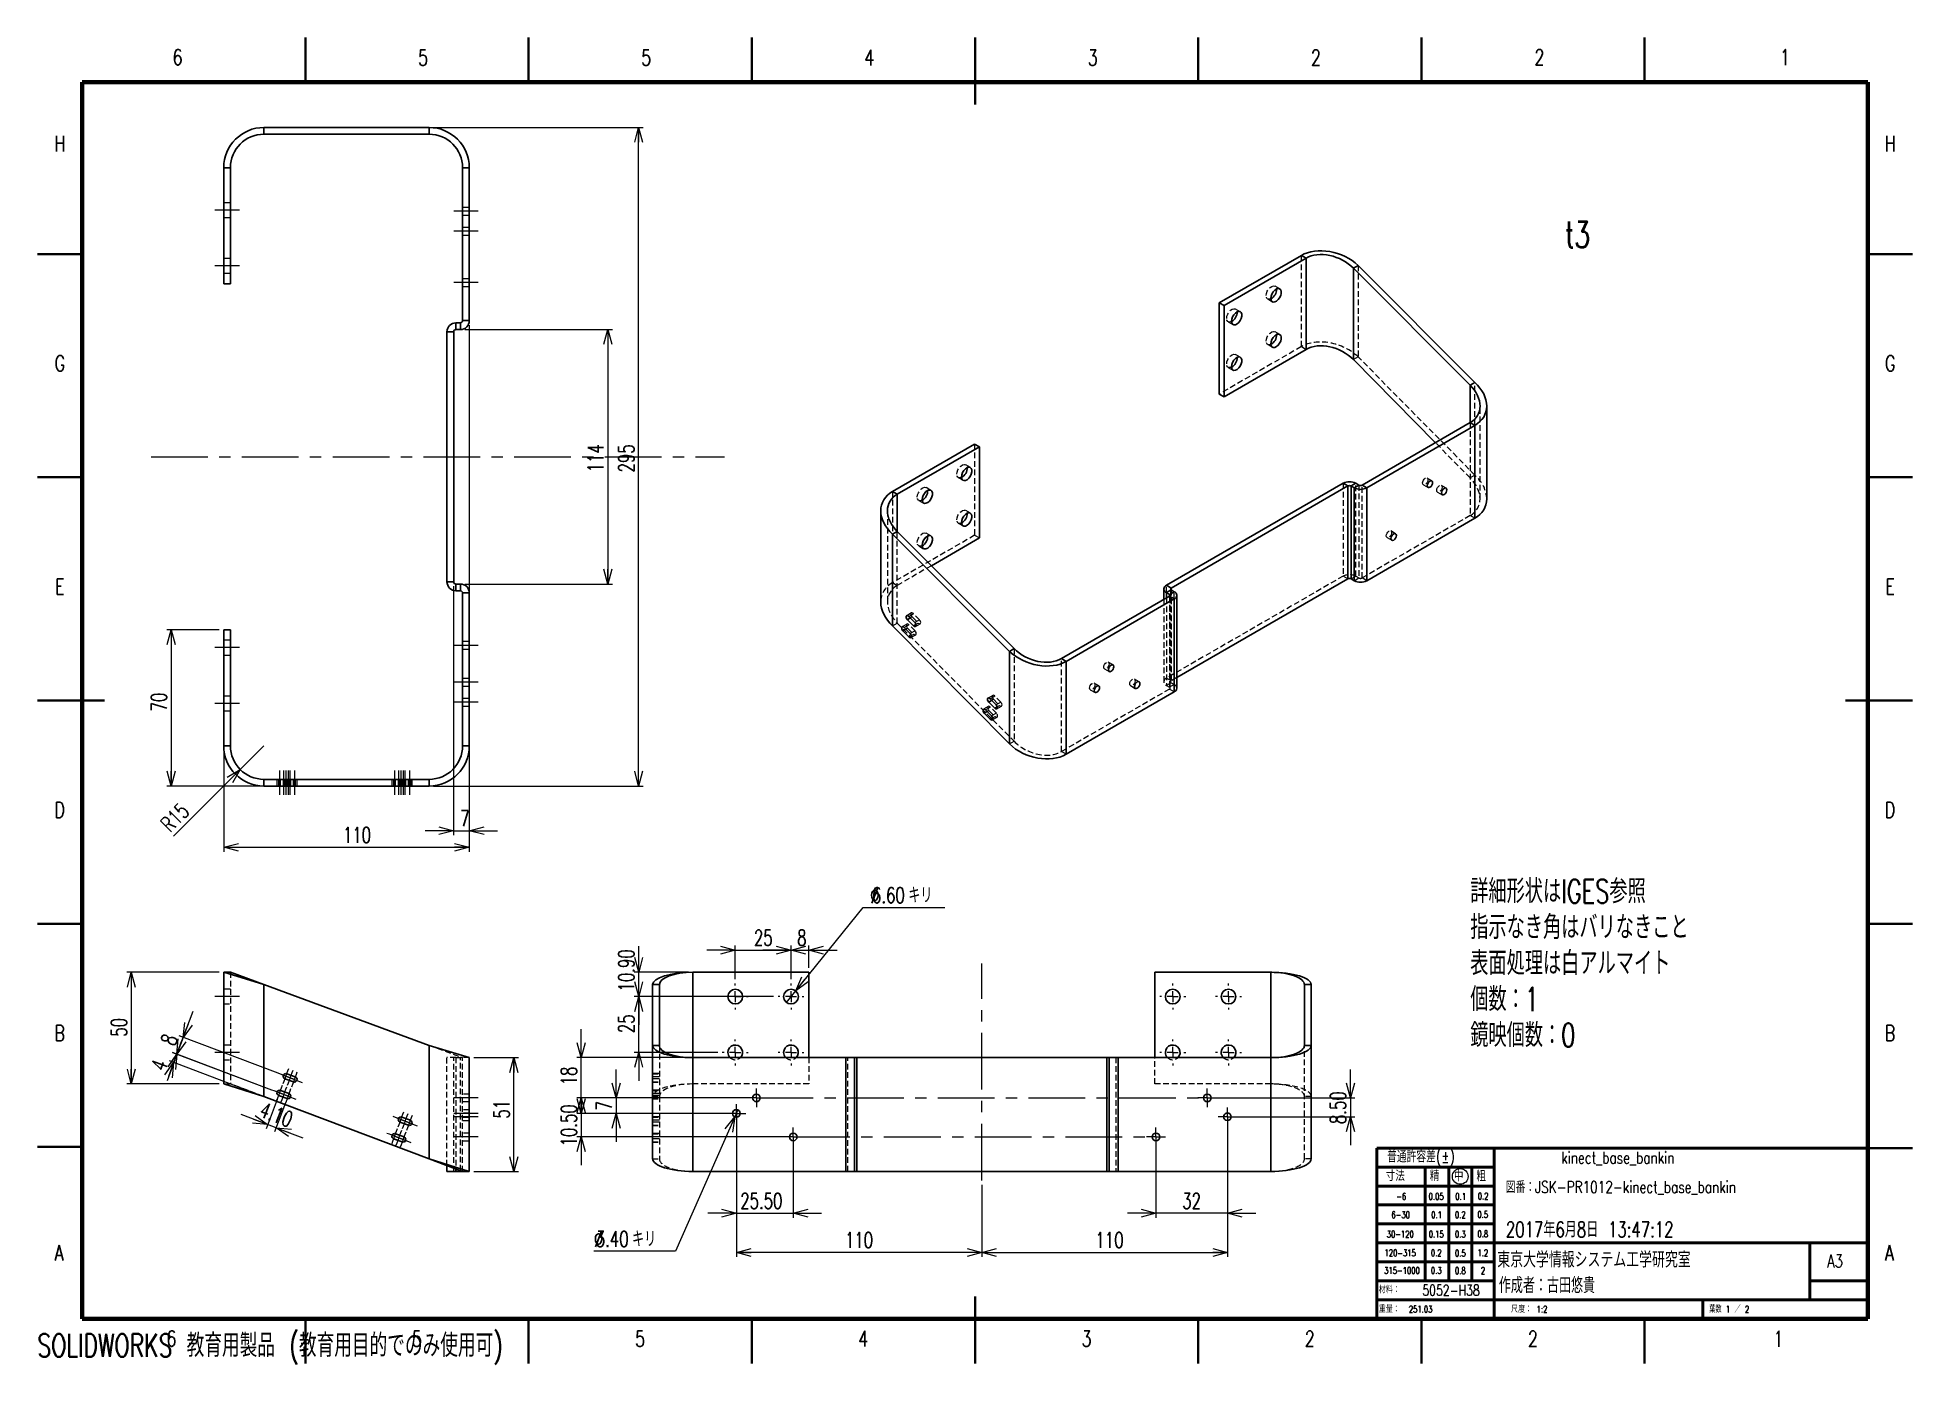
# Model space of a CAD drawing. Header units: millimetres. Extents: x 0 to 420, y 0 to 297.
import ezdxf

# ---------------------------------------------------------------- set-up
doc = ezdxf.new("R2010")
doc.units = ezdxf.units.MM
doc.header["$PDSIZE"] = -1
doc.linetypes.add('CENTERX2', pattern=[20.32, 12.7, -2.54, 2.54, -2.54])
doc.linetypes.add('HIDDEN', pattern=[1.905, 1.27, -0.635])
doc.styles.add('SLDTEXTSTYLE0', font='TXT', dxfattribs={"width": 0.7, "bigfont": 'bigfont'})
doc.styles.add('SLDTEXTSTYLE1', font='TXT', dxfattribs={"width": 0.75, "bigfont": 'bigfont'})
doc.styles.add('SLDTEXTSTYLE2', font='TXT', dxfattribs={"width": 0.65625, "bigfont": 'bigfont'})
doc.dimstyles.new('SLDDIMSTYLE0', dxfattribs={"dimtxt": 3.5, "dimasz": 3.302, "dimexe": 0, "dimexo": 0.0625, "dimgap": 0.875, "dimtad": 3, "dimlfac": 2, "dimrnd": 1e-09, "dimzin": 12, "dimdsep": 46, "dimtxsty": 'SLDTEXTSTYLE0', "dimblk1": 'OPEN30', "dimblk2": 'OPEN30', "dimsah": 1, "dimcen": 0.09, "dimadec": 0, "dimazin": 3, "dimtfac": 1, "dimtmove": 0, "dimatfit": 0, "dimldrblk": 'OPEN30', "dimfxl": 1, "dimfrac": 2, "dimtolj": 1, "dimtzin": 12, "dimarcsym": 0})
doc.dimstyles.new('SLDDIMSTYLE1', dxfattribs={"dimtxt": 3.5, "dimasz": 3.302, "dimexe": 0, "dimexo": 0.0625, "dimgap": 0.875, "dimtad": 3, "dimdec": 0, "dimlfac": 2, "dimrnd": 1e-09, "dimzin": 12, "dimdsep": 46, "dimtxsty": 'SLDTEXTSTYLE0', "dimblk1": 'OPEN30', "dimblk2": 'OPEN30', "dimsah": 1, "dimcen": 0.09, "dimadec": 0, "dimazin": 3, "dimtfac": 1, "dimtofl": 0, "dimtmove": 0, "dimatfit": 3, "dimldrblk": 'OPEN30', "dimfxl": 1, "dimfrac": 2, "dimtolj": 1, "dimtzin": 12, "dimarcsym": 0})
doc.dimstyles.new('SLDDIMSTYLE2', dxfattribs={"dimtxt": 3.5, "dimasz": 3.302, "dimexe": 0, "dimexo": 0.0625, "dimgap": 0.875, "dimtad": 3, "dimdec": 1, "dimlfac": 2, "dimrnd": 1e-09, "dimzin": 12, "dimdsep": 46, "dimtxsty": 'SLDTEXTSTYLE0', "dimblk1": 'OPEN30', "dimblk2": 'OPEN30', "dimsah": 1, "dimcen": 0.09, "dimadec": 0, "dimazin": 3, "dimtfac": 1, "dimtdec": 1, "dimtofl": 0, "dimtmove": 0, "dimatfit": 3, "dimldrblk": 'OPEN30', "dimfxl": 1, "dimfrac": 2, "dimtolj": 1, "dimtzin": 12, "dimarcsym": 0})
doc.dimstyles.new('SLDDIMSTYLE3', dxfattribs={"dimtxt": 3.5, "dimasz": 3.302, "dimexe": 0, "dimexo": 0.0625, "dimgap": 0.875, "dimtad": 3, "dimlfac": 2, "dimrnd": 1e-09, "dimzin": 4, "dimdsep": 46, "dimtxsty": 'SLDTEXTSTYLE0', "dimblk1": 'OPEN30', "dimblk2": 'OPEN30', "dimsah": 1, "dimcen": 0.09, "dimadec": 0, "dimazin": 1, "dimtfac": 1, "dimtmove": 0, "dimatfit": 0, "dimldrblk": 'OPEN30', "dimfxl": 1, "dimfrac": 2, "dimtolj": 1, "dimtzin": 12, "dimarcsym": 0})
doc.dimstyles.new('SLDDIMSTYLE4', dxfattribs={"dimtxt": 3.5, "dimasz": 3.302, "dimexe": 0, "dimexo": 0.0625, "dimgap": 0.875, "dimtad": 3, "dimlfac": 2, "dimrnd": 1e-09, "dimzin": 12, "dimdsep": 46, "dimtxsty": 'SLDTEXTSTYLE0', "dimblk1": 'OPEN30', "dimblk2": 'OPEN30', "dimsah": 1, "dimcen": 0.09, "dimadec": 0, "dimazin": 3, "dimtfac": 1, "dimtofl": 0, "dimtmove": 0, "dimatfit": 3, "dimldrblk": 'OPEN30', "dimfxl": 1, "dimfrac": 2, "dimtolj": 1, "dimtzin": 12, "dimarcsym": 0})
doc.dimstyles.new('SLDDIMSTYLE5', dxfattribs={"dimtxt": 3.5, "dimasz": 3.302, "dimexe": 0, "dimexo": 0.0625, "dimgap": 0.875, "dimtad": 0, "dimtih": 1, "dimtoh": 1, "dimlfac": 2, "dimrnd": 1e-09, "dimzin": 4, "dimdsep": 46, "dimtxsty": 'SLDTEXTSTYLE0', "dimblk1": 'NONE', "dimblk2": 'OPEN30', "dimsah": 1, "dimcen": 0, "dimadec": 0, "dimazin": 1, "dimtfac": 1, "dimtmove": 0, "dimatfit": 3, "dimldrblk": 'NONE', "dimfxl": 1, "dimfrac": 2, "dimtolj": 1, "dimtzin": 12, "dimarcsym": 0})
doc.dimstyles.new('SLDDIMSTYLE6', dxfattribs={"dimtxt": 3.5, "dimasz": 3.302, "dimexe": 0, "dimexo": 0.0625, "dimgap": 0.875, "dimtad": 3, "dimlfac": 2, "dimrnd": 1e-09, "dimzin": 12, "dimdsep": 46, "dimtxsty": 'SLDTEXTSTYLE0', "dimblk1": 'OPEN30', "dimblk2": 'OPEN30', "dimsah": 1, "dimcen": 0, "dimadec": 0, "dimazin": 3, "dimtfac": 1, "dimtofl": 0, "dimtmove": 0, "dimatfit": 3, "dimldrblk": 'OPEN30', "dimfxl": 1, "dimfrac": 2, "dimtolj": 1, "dimtzin": 12, "dimarcsym": 0})

msp = doc.modelspace()

# ---------------------------------------------------------------- texts
at = {"color": 1, "linetype": 'Continuous', "lineweight": 0}
for s, insert, char_height, attachment_point, style in [('6', (31.374, 294.3363), 3.5, 2, 'SLDTEXTSTYLE1'), ('5', (86.3661, 294.2422), 3.5, 2, 'SLDTEXTSTYLE1'), ('5', (136.3661, 294.2422), 3.5, 2, 'SLDTEXTSTYLE1'), ('4', (186.3567, 294.2422), 3.5, 2, 'SLDTEXTSTYLE1'), ('3', (236.3631, 294.2422), 3.5, 2, 'SLDTEXTSTYLE1'), ('2', (286.361, 294.2422), 3.5, 2, 'SLDTEXTSTYLE1'), ('2', (336.4327, 294.314), 3.5, 2, 'SLDTEXTSTYLE1'), ('1', (391.4133, 294.3255), 3.5, 2, 'SLDTEXTSTYLE1'), ('H', (5.0419, 274.9922), 3.5, 2, 'SLDTEXTSTYLE1'), ('H', (415.0419, 274.9922), 3.5, 2, 'SLDTEXTSTYLE1'), ('t3', (342.177, 255.7607), 5.82083, 1, 'SLDTEXTSTYLE0'), ('G', (4.9891, 225.7537), 3.5, 2, 'SLDTEXTSTYLE1'), ('G', (414.9891, 225.7537), 3.5, 2, 'SLDTEXTSTYLE1'), ('E', (5.0061, 175.7537), 3.5, 2, 'SLDTEXTSTYLE1'), ('E', (415.0061, 175.7537), 3.5, 2, 'SLDTEXTSTYLE1'), ('D', (4.9599, 125.7537), 3.5, 2, 'SLDTEXTSTYLE1'), ('D', (414.9599, 125.7537), 3.5, 2, 'SLDTEXTSTYLE1'), ('B', (4.9733, 75.7537), 3.5, 2, 'SLDTEXTSTYLE1'), ('B', (414.9733, 75.7537), 3.5, 2, 'SLDTEXTSTYLE1'), ('普通許容差(±)', (302.3154, 47.6764), 2.64583, 1, 'SLDTEXTSTYLE1'), ('kinect_base_bankin', (353.9897, 47.4138), 2.645833, 2, 'SLDTEXTSTYLE1'), ('寸法', (301.9977, 43.2363), 2.38125, 1, 'SLDTEXTSTYLE1'), ('精', (311.877, 43.2363), 2.3813, 1, 'SLDTEXTSTYLE1'), ('中', (317.2788, 43.1923), 2.3813, 1, 'SLDTEXTSTYLE1'), ('粗', (322.308, 43.1923), 2.3813, 1, 'SLDTEXTSTYLE1'), ('-6', (304.3763, 38.1619), 1.5, 1, 'SLDTEXTSTYLE1'), ('0.05', (311.6052, 38.1755), 1.5, 1, 'SLDTEXTSTYLE1'), ('0.1', (317.5844, 38.1755), 1.5, 1, 'SLDTEXTSTYLE1'), ('0.2', (322.6181, 38.2247), 1.5, 1, 'SLDTEXTSTYLE1'), ('図番：JSK-PR1012-kinect_base_bankin', (328.9127, 40.8494), 2.645833, 1, 'SLDTEXTSTYLE1'), ('6-30', (303.2852, 34.0659), 1.5, 1, 'SLDTEXTSTYLE1'), ('0.1', (312.1871, 34.0659), 1.5, 1, 'SLDTEXTSTYLE1'), ('0.2', (317.5086, 34.0659), 1.5, 1, 'SLDTEXTSTYLE1'), ('0.5', (322.5379, 34.115), 1.5, 1, 'SLDTEXTSTYLE1'), ('30-120', (302.2254, 29.7158), 1.5, 1, 'SLDTEXTSTYLE1'), ('0.15', (311.6435, 29.7158), 1.5, 1, 'SLDTEXTSTYLE1'), ('0.3', (317.5105, 29.7158), 1.5, 1, 'SLDTEXTSTYLE1'), ('0.8', (322.5397, 29.7649), 1.5, 1, 'SLDTEXTSTYLE1'), ('2017年6月8日 13:47:12', (328.9127, 31.7597), 3.5, 1, 'SLDTEXTSTYLE0'), ('A', (4.8739, 26.5294), 3.5, 2, 'SLDTEXTSTYLE1'), ('120-315', (301.7201, 25.5047), 1.5, 1, 'SLDTEXTSTYLE1'), ('0.2', (312.1113, 25.5047), 1.5, 1, 'SLDTEXTSTYLE1'), ('0.5', (317.5131, 25.4607), 1.5, 1, 'SLDTEXTSTYLE1'), ('1.2', (322.5423, 25.5098), 1.5, 1, 'SLDTEXTSTYLE1'), ('東京大学情報システム工学研究室', (326.9978, 24.9977), 3.5, 1, 'SLDTEXTSTYLE1'), ('A', (414.8739, 26.5294), 3.5, 2, 'SLDTEXTSTYLE1'), ('A', (414.8739, 26.5294), 3.5, 2, 'SLDTEXTSTYLE1'), ('315-1000', (301.6556, 21.5823), 1.5, 1, 'SLDTEXTSTYLE1'), ('0.3', (312.1131, 21.5823), 1.5, 1, 'SLDTEXTSTYLE1'), ('0.8', (317.5149, 21.5382), 1.5, 1, 'SLDTEXTSTYLE1'), ('2', (323.3077, 21.5382), 1.5, 1, 'SLDTEXTSTYLE1'), ('A3', (400.8712, 24.4064), 2.91042, 1, 'SLDTEXTSTYLE1'), ('材料：', (300.4443, 17.263), 1.5, 1, 'SLDTEXTSTYLE1'), ('5052-H38', (316.6373, 17.5924), 2.38125, 2, 'SLDTEXTSTYLE1'), ('作成者：古田悠貴', (327.3451, 19.2578), 3.5, 1, 'SLDTEXTSTYLE0'), ('重量：  251.03', (300.4443, 12.8987), 1.4986, 1, 'SLDTEXTSTYLE1'), ('尺度： 1:2', (330.074, 12.9001), 1.5, 1, 'SLDTEXTSTYLE1'), ('葉数 1 ／ 2', (374.4783, 12.9001), 1.5, 1, 'SLDTEXTSTYLE2'), ('6', (29.9973, 7.3363), 3.5, 2, 'SLDTEXTSTYLE1'), ('5', (84.9894, 7.2794), 3.5, 2, 'SLDTEXTSTYLE1'), ('5', (134.9894, 7.2794), 3.5, 2, 'SLDTEXTSTYLE1'), ('4', (184.9799, 7.2794), 3.5, 2, 'SLDTEXTSTYLE1'), ('3', (234.9863, 7.2794), 3.5, 2, 'SLDTEXTSTYLE1'), ('2', (284.9842, 7.2794), 3.5, 2, 'SLDTEXTSTYLE1'), ('2', (334.9842, 7.2794), 3.5, 2, 'SLDTEXTSTYLE1'), ('1', (389.9648, 7.2537), 3.5, 2, 'SLDTEXTSTYLE1')]:
    msp.add_mtext(s, dxfattribs=dict(at, insert=insert, char_height=char_height, attachment_point=attachment_point, style=style))
at = {"color": 1, "linetype": 'Continuous', "insert": (0, 6.6234), "char_height": 5.1381, "attachment_point": 1, "style": 'SLDTEXTSTYLE0'}
msp.add_mtext('SOLIDWORKS 教育用製品 (教育用目的でのみ使用可)', dxfattribs=at)

# ---------------------------------------------------------------- blocks, each defined once
blk = doc.blocks.new('SW_NOTE_0')
at = {"color": 0, "linetype": 'Continuous', "lineweight": 0, "attachment_point": 1, "style": 'SLDTEXTSTYLE0'}
for s, insert, char_height in [('詳細形状はIGES参照', (0, 6.82), 5.2917), ('指示なき角はバリなきこと', (0, -1.23), 5.2917), ('表面処理は白アルマイト', (0, -9.29), 5.2917), ('個数：1', (0, -17.35), 5.292), ('鏡映個数：0', (0, -25.4), 5.292)]:
    blk.add_mtext(s, dxfattribs=dict(at, insert=insert, char_height=char_height))
blk = doc.blocks.new('_Open30')
at = {"color": 0, "linetype": 'ByBlock', "lineweight": -2}
for p, q in [((-1, 0.267949), (0, 0)), ((0, 0), (-1, -0.267949)), ((0, 0), (-1, 0))]:
    blk.add_line(p, q, dxfattribs=at)
blk = doc.blocks.new('_D')
at = {"color": 1, "linetype": 'Continuous', "lineweight": 18}
for p, q in [((31.2, 69.28), (33.44, 75.22)), ((30.5, 67.4), (29.54, 64.86)), ((49.79, 60.13), (29.56, 67.76)), ((52.51, 61.25), (30.26, 69.63)), ((31.2, 69.28), (30.5, 67.4))]:
    blk.add_line(p, q, dxfattribs=at)
at = {"color": 1, "linetype": 'Continuous', "lineweight": 18, "xscale": 3.302, "yscale": 3.302}
for p, rotation in [((31.2, 69.28, -14.21), 249.3526786619), ((30.5, 67.4, -14.21), 69.3526786619)]:
    blk.add_blockref('_Open30', p, dxfattribs=dict(at, rotation=rotation))
at = {"color": 1, "linetype": 'Continuous', "lineweight": 18, "insert": (25.31, 66.45), "char_height": 3.5, "attachment_point": 1, "rotation": 69.3527, "style": 'SLDTEXTSTYLE0'}
blk.add_mtext('4', dxfattribs=at)
blk = doc.blocks.new('_D_1')
at = {"color": 1, "linetype": 'Continuous', "lineweight": 18}
for p, q in [((32.65, 73), (34.89, 78.95)), ((32.65, 73), (31.24, 69.26)), ((53.92, 64.99), (31.72, 73.36)), ((31.24, 69.26), (29.01, 63.32)), ((52.51, 61.25), (30.31, 69.61))]:
    blk.add_line(p, q, dxfattribs=at)
at = {"color": 1, "linetype": 'Continuous', "lineweight": 18, "xscale": 3.302, "yscale": 3.302}
for p, rotation in [((32.65, 73, -14.21), 249.3526786619), ((31.24, 69.26, -14.21), 69.3526786619)]:
    blk.add_blockref('_Open30', p, dxfattribs=dict(at, rotation=rotation))
at = {"color": 1, "linetype": 'Continuous', "lineweight": 18, "insert": (27.51, 72.16), "char_height": 3.5, "attachment_point": 1, "rotation": 69.3527, "style": 'SLDTEXTSTYLE0'}
blk.add_mtext('8', dxfattribs=at)
blk = doc.blocks.new('_D_2')
at = {"color": 1, "linetype": 'Continuous', "lineweight": 18}
for p, q in [((40.72, 87.62), (20.01, 87.62)), ((21.01, 87.62), (21.01, 62.61)), ((40.72, 62.61), (20.01, 62.61))]:
    blk.add_line(p, q, dxfattribs=at)
at = {"color": 1, "linetype": 'Continuous', "lineweight": 18, "xscale": 3.302, "yscale": 3.302}
for p, rotation in [((21.01, 87.62, -14.21), 90), ((21.01, 62.61, -14.21), 270)]:
    blk.add_blockref('_Open30', p, dxfattribs=dict(at, rotation=rotation))
at = {"color": 1, "linetype": 'Continuous', "lineweight": 18, "insert": (16.5, 73.19), "char_height": 3.5, "attachment_point": 1, "rotation": 90, "style": 'SLDTEXTSTYLE0'}
blk.add_mtext('50', dxfattribs=at)
blk = doc.blocks.new('_D_3')
at = {"color": 1, "linetype": 'Continuous', "lineweight": 18}
for p, q in [((97.72, 68.5), (107.72, 68.5)), ((106.72, 43.01), (106.72, 68.5)), ((97.72, 43.01), (107.72, 43.01))]:
    blk.add_line(p, q, dxfattribs=at)
at = {"color": 1, "linetype": 'Continuous', "lineweight": 18, "xscale": 3.302, "yscale": 3.302}
for p, rotation in [((106.72, 68.5, -14.21), 90), ((106.72, 43.01, -14.21), 270)]:
    blk.add_blockref('_Open30', p, dxfattribs=dict(at, rotation=rotation))
at = {"color": 1, "linetype": 'Continuous', "lineweight": 18, "insert": (102.21, 54.84), "char_height": 3.5, "attachment_point": 1, "rotation": 90, "style": 'SLDTEXTSTYLE0'}
blk.add_mtext('51', dxfattribs=at)
blk = doc.blocks.new('_D_4')
at = {"color": 1, "linetype": 'Continuous', "lineweight": 18}
for p, q in [((53.65, 59.11), (51.19, 52.58)), ((51.54, 53.52), (45.6, 55.76)), ((55.57, 58.38), (53.11, 51.86)), ((53.46, 52.8), (51.54, 53.52)), ((53.46, 52.8), (59.4, 50.56))]:
    blk.add_line(p, q, dxfattribs=at)
at = {"color": 1, "linetype": 'Continuous', "lineweight": 18, "xscale": 3.302, "yscale": 3.302}
for p, rotation in [((51.54, 53.52, -14.21), 339.3526786619), ((53.46, 52.8, -14.21), 159.3526786619)]:
    blk.add_blockref('_Open30', p, dxfattribs=dict(at, rotation=rotation))
at = {"color": 1, "linetype": 'Continuous', "lineweight": 18, "insert": (50.67, 58.67), "char_height": 3.5, "attachment_point": 1, "rotation": 339.3527, "style": 'SLDTEXTSTYLE0'}
blk.add_mtext('4.10', dxfattribs=at)
blk = doc.blocks.new('SW_CENTERMARKSYMBOL_0')
at = {"color": 0, "linetype": 'Continuous', "lineweight": 0}
for p, q in [((-1.17, 0.44), (-1.73, 0.65)), ((0, 0), (-1.17, 0.44)), ((0, 0), (-0.44, -1.17)), ((0, 0), (0.44, 1.17)), ((0, 0), (1.17, -0.44)), ((0.44, 1.17), (0.65, 1.73)), ((-0.44, -1.17), (-0.65, -1.73)), ((1.17, -0.44), (1.73, -0.65))]:
    blk.add_line(p, q, dxfattribs=at)
blk = doc.blocks.new('SW_CENTERMARKSYMBOL_1')
at = {"color": 0, "linetype": 'Continuous', "lineweight": 0}
for p, q in [((-1.17, 0.44), (-1.73, 0.65)), ((0, 0), (-1.17, 0.44)), ((0, 0), (-0.44, -1.17)), ((0, 0), (0.44, 1.17)), ((0, 0), (1.17, -0.44)), ((0.44, 1.17), (0.65, 1.73)), ((-0.44, -1.17), (-0.65, -1.73)), ((1.17, -0.44), (1.73, -0.65))]:
    blk.add_line(p, q, dxfattribs=at)
blk = doc.blocks.new('SW_CENTERMARKSYMBOL_2')
at = {"color": 0, "linetype": 'Continuous', "lineweight": 0}
for p, q in [((-1.17, 0.44), (-1.73, 0.65)), ((0, 0), (-1.17, 0.44)), ((0, 0), (-0.44, -1.17)), ((0, 0), (0.44, 1.17)), ((0, 0), (1.17, -0.44)), ((0.44, 1.17), (0.65, 1.73)), ((-0.44, -1.17), (-0.65, -1.73)), ((1.17, -0.44), (1.73, -0.65))]:
    blk.add_line(p, q, dxfattribs=at)
blk = doc.blocks.new('SW_CENTERMARKSYMBOL_3')
at = {"color": 0, "linetype": 'Continuous', "lineweight": 0}
for p, q in [((-1.17, 0.44), (-1.73, 0.65)), ((0, 0), (-1.17, 0.44)), ((0, 0), (-0.44, -1.17)), ((0, 0), (0.44, 1.17)), ((0, 0), (1.17, -0.44)), ((0.44, 1.17), (0.65, 1.73)), ((-0.44, -1.17), (-0.65, -1.73)), ((1.17, -0.44), (1.73, -0.65))]:
    blk.add_line(p, q, dxfattribs=at)
blk = doc.blocks.new('SW_CENTERMARKSYMBOL_4')
at = {"color": 0, "linetype": 'Continuous', "lineweight": 0}
for p, q in [((-1.17, 0.44), (-1.73, 0.65)), ((0, 0), (-1.17, 0.44)), ((0, 0), (-0.44, -1.17)), ((0, 0), (0.44, 1.17)), ((0, 0), (1.17, -0.44)), ((0.44, 1.17), (0.65, 1.73)), ((-0.44, -1.17), (-0.65, -1.73)), ((1.17, -0.44), (1.73, -0.65))]:
    blk.add_line(p, q, dxfattribs=at)
blk = doc.blocks.new('SW_CENTERMARKSYMBOL_5')
at = {"color": 0, "linetype": 'Continuous', "lineweight": 0}
for p, q in [((-1.17, 0.44), (-1.73, 0.65)), ((0, 0), (-1.17, 0.44)), ((0, 0), (-0.44, -1.17)), ((0, 0), (0.44, 1.17)), ((0, 0), (1.17, -0.44)), ((0.44, 1.17), (0.65, 1.73)), ((-0.44, -1.17), (-0.65, -1.73)), ((1.17, -0.44), (1.73, -0.65))]:
    blk.add_line(p, q, dxfattribs=at)
blk = doc.blocks.new('SW_CENTERMARKSYMBOL_6')
at = {"color": 0, "linetype": 'Continuous', "lineweight": 0}
for p, q in [((-1.17, 0.44), (-1.73, 0.65)), ((0, 0), (-1.17, 0.44)), ((0, 0), (-0.44, -1.17)), ((0, 0), (0.44, 1.17)), ((0, 0), (1.17, -0.44)), ((0.44, 1.17), (0.65, 1.73)), ((-0.44, -1.17), (-0.65, -1.73)), ((1.17, -0.44), (1.73, -0.65))]:
    blk.add_line(p, q, dxfattribs=at)
blk = doc.blocks.new('SW_CENTERMARKSYMBOL_7')
at = {"color": 0, "linetype": 'Continuous', "lineweight": 0}
for p, q in [((-1.17, 0.44), (-1.73, 0.65)), ((0, 0), (-1.17, 0.44)), ((0, 0), (-0.44, -1.17)), ((0, 0), (0.44, 1.17)), ((0, 0), (1.17, -0.44)), ((0.44, 1.17), (0.65, 1.73)), ((1.92, -0.72), (2.36, 0.45)), ((2.36, 0.45), (2.57, 1.01)), ((-0.44, -1.17), (-0.65, -1.73)), ((0.75, -0.28), (0.19, -0.07)), ((1.92, -0.72), (0.75, -0.28)), ((1.17, -0.44), (1.73, -0.65)), ((1.48, -1.89), (1.27, -2.45)), ((1.92, -0.72), (1.48, -1.89)), ((1.92, -0.72), (3.09, -1.16)), ((3.09, -1.16), (3.65, -1.38))]:
    blk.add_line(p, q, dxfattribs=at)
blk = doc.blocks.new('SW_CENTERMARKSYMBOL_8')
at = {"color": 0, "linetype": 'Continuous', "lineweight": 0}
for p, q in [((-1.17, 0.44), (-1.73, 0.65)), ((0, 0), (-1.17, 0.44)), ((0, 0), (-0.44, -1.17)), ((0, 0), (0.44, 1.17)), ((0, 0), (1.17, -0.44)), ((0.44, 1.17), (0.65, 1.73)), ((1.92, -0.72), (2.36, 0.45)), ((2.36, 0.45), (2.57, 1.01)), ((-0.44, -1.17), (-0.65, -1.73)), ((0.75, -0.28), (0.19, -0.07)), ((1.92, -0.72), (0.75, -0.28)), ((1.17, -0.44), (1.73, -0.65)), ((1.48, -1.89), (1.27, -2.45)), ((1.92, -0.72), (1.48, -1.89)), ((1.92, -0.72), (3.09, -1.16)), ((3.09, -1.16), (3.65, -1.38))]:
    blk.add_line(p, q, dxfattribs=at)
blk = doc.blocks.new('SW_CENTERMARKSYMBOL_9')
at = {"color": 0, "linetype": 'Continuous', "lineweight": 0}
for p, q in [((-1.17, 0.44), (-1.73, 0.65)), ((0, 0), (-1.17, 0.44)), ((0, 0), (-0.44, -1.17)), ((0, 0), (0.44, 1.17)), ((0, 0), (1.17, -0.44)), ((0.44, 1.17), (0.65, 1.73)), ((1.92, -0.72), (2.36, 0.45)), ((2.36, 0.45), (2.57, 1.01)), ((-0.44, -1.17), (-0.65, -1.73)), ((0.75, -0.28), (0.19, -0.07)), ((1.92, -0.72), (0.75, -0.28)), ((1.17, -0.44), (1.73, -0.65)), ((1.48, -1.89), (1.27, -2.45)), ((1.92, -0.72), (1.48, -1.89)), ((1.92, -0.72), (3.09, -1.16)), ((3.09, -1.16), (3.65, -1.38))]:
    blk.add_line(p, q, dxfattribs=at)
blk = doc.blocks.new('SW_CENTERMARKSYMBOL_10')
at = {"color": 0, "linetype": 'Continuous', "lineweight": 0}
for p, q in [((-1.17, 0.44), (-1.73, 0.65)), ((0, 0), (-1.17, 0.44)), ((0, 0), (-0.44, -1.17)), ((0, 0), (0.44, 1.17)), ((0, 0), (1.17, -0.44)), ((0.44, 1.17), (0.65, 1.73)), ((1.92, -0.72), (2.36, 0.45)), ((2.36, 0.45), (2.57, 1.01)), ((-0.44, -1.17), (-0.65, -1.73)), ((0.75, -0.28), (0.19, -0.07)), ((1.92, -0.72), (0.75, -0.28)), ((1.17, -0.44), (1.73, -0.65)), ((1.48, -1.89), (1.27, -2.45)), ((1.92, -0.72), (1.48, -1.89)), ((1.92, -0.72), (3.09, -1.16)), ((3.09, -1.16), (3.65, -1.38))]:
    blk.add_line(p, q, dxfattribs=at)
blk = doc.blocks.new('_D_5')
at = {"color": 1, "linetype": 'Continuous', "lineweight": 18}
for p, q in [((129.63, 59.5), (129.63, 65.85)), ((160.04, 59.5), (128.63, 59.5)), ((129.63, 59.5), (129.63, 56)), ((155.54, 56), (128.63, 56)), ((129.63, 56), (129.63, 49.65))]:
    blk.add_line(p, q, dxfattribs=at)
at = {"color": 1, "linetype": 'Continuous', "lineweight": 18, "xscale": 3.302, "yscale": 3.302}
for p, rotation in [((129.63, 59.5, 27.5), 270), ((129.63, 56, 27.5), 90)]:
    blk.add_blockref('_Open30', p, dxfattribs=dict(at, rotation=rotation))
at = {"color": 1, "linetype": 'Continuous', "lineweight": 18, "insert": (125.12, 56.67), "char_height": 3.5, "attachment_point": 1, "rotation": 90, "style": 'SLDTEXTSTYLE0'}
blk.add_mtext('7', dxfattribs=at)
blk = doc.blocks.new('_D_6')
at = {"color": 1, "linetype": 'Continuous', "lineweight": 18}
for p, q in [((121.79, 68.5), (121.79, 74.85)), ((145.79, 68.5), (120.79, 68.5)), ((121.79, 59.5), (121.79, 68.5)), ((160.04, 59.5), (120.79, 59.5)), ((121.79, 59.5), (121.79, 53.15))]:
    blk.add_line(p, q, dxfattribs=at)
at = {"color": 1, "linetype": 'Continuous', "lineweight": 18, "xscale": 3.302, "yscale": 3.302}
for p, rotation in [((121.79, 68.5, 27.5), 270), ((121.79, 59.5, 27.5), 90)]:
    blk.add_blockref('_Open30', p, dxfattribs=dict(at, rotation=rotation))
at = {"color": 1, "linetype": 'Continuous', "lineweight": 18, "insert": (117.28, 62.29), "char_height": 3.5, "attachment_point": 1, "rotation": 90, "style": 'SLDTEXTSTYLE0'}
blk.add_mtext('18', dxfattribs=at)
blk = doc.blocks.new('_D_7')
at = {"color": 1, "linetype": 'Continuous', "lineweight": 18}
for p, q in [((156.54, 55), (156.54, 32.66)), ((169.29, 49.75), (169.29, 32.66)), ((156.54, 33.66), (150.19, 33.66)), ((156.54, 33.66), (169.29, 33.66)), ((169.29, 33.66), (175.64, 33.66))]:
    blk.add_line(p, q, dxfattribs=at)
at = {"color": 1, "linetype": 'Continuous', "lineweight": 18, "xscale": 3.302, "yscale": 3.302}
blk.add_blockref('_Open30', (156.54, 33.66, 27.5), dxfattribs=at)
at = {"color": 1, "linetype": 'Continuous', "lineweight": 18, "xscale": 3.302, "yscale": 3.302, "rotation": 180}
blk.add_blockref('_Open30', (169.29, 33.66, 27.5), dxfattribs=at)
at = {"color": 1, "linetype": 'Continuous', "lineweight": 18, "insert": (157.42, 38.17), "char_height": 3.5, "attachment_point": 1, "style": 'SLDTEXTSTYLE0'}
blk.add_mtext('25.50', dxfattribs=at)
blk = doc.blocks.new('_D_8')
at = {"color": 1, "linetype": 'Continuous', "lineweight": 18}
for p, q in [((294.09, 59.5), (294.09, 65.85)), ((263.04, 59.5), (295.09, 59.5)), ((294.09, 59.5), (294.09, 55.25)), ((267.54, 55.25), (295.09, 55.25)), ((294.09, 55.25), (294.09, 48.9))]:
    blk.add_line(p, q, dxfattribs=at)
at = {"color": 1, "linetype": 'Continuous', "lineweight": 18, "xscale": 3.302, "yscale": 3.302}
for p, rotation in [((294.09, 59.5, 27.5), 270), ((294.09, 55.25, 27.5), 90)]:
    blk.add_blockref('_Open30', p, dxfattribs=dict(at, rotation=rotation))
at = {"color": 1, "linetype": 'Continuous', "lineweight": 18, "insert": (289.58, 53.62), "char_height": 3.5, "attachment_point": 1, "rotation": 90, "style": 'SLDTEXTSTYLE0'}
blk.add_mtext('8.50', dxfattribs=at)
blk = doc.blocks.new('_D_9')
at = {"color": 1, "linetype": 'Continuous', "lineweight": 18}
for p, q in [((266.54, 54.25), (266.54, 32.66)), ((250.54, 49.75), (250.54, 32.66)), ((250.54, 33.66), (244.19, 33.66)), ((266.54, 33.66), (250.54, 33.66)), ((266.54, 33.66), (272.89, 33.66))]:
    blk.add_line(p, q, dxfattribs=at)
at = {"color": 1, "linetype": 'Continuous', "lineweight": 18, "xscale": 3.302, "yscale": 3.302}
blk.add_blockref('_Open30', (250.54, 33.66, 27.5), dxfattribs=at)
at = {"color": 1, "linetype": 'Continuous', "lineweight": 18, "xscale": 3.302, "yscale": 3.302, "rotation": 180}
blk.add_blockref('_Open30', (266.54, 33.66, 27.5), dxfattribs=at)
at = {"color": 1, "linetype": 'Continuous', "lineweight": 18, "insert": (256.42, 38.17), "char_height": 3.5, "attachment_point": 1, "style": 'SLDTEXTSTYLE0'}
blk.add_mtext('32', dxfattribs=at)
blk = doc.blocks.new('_D_10')
at = {"color": 1, "linetype": 'Continuous', "lineweight": 18}
for p, q in [((156.54, 55), (156.54, 23.87)), ((211.54, 40.01), (211.54, 23.87)), ((211.54, 24.87), (156.54, 24.87))]:
    blk.add_line(p, q, dxfattribs=at)
at = {"color": 1, "linetype": 'Continuous', "lineweight": 18, "xscale": 3.302, "yscale": 3.302, "rotation": 180}
blk.add_blockref('_Open30', (156.54, 24.87, 27.5), dxfattribs=at)
at = {"color": 1, "linetype": 'Continuous', "lineweight": 18, "xscale": 3.302, "yscale": 3.302}
blk.add_blockref('_Open30', (211.54, 24.87, 27.5), dxfattribs=at)
at = {"color": 1, "linetype": 'Continuous', "lineweight": 18, "insert": (180.88, 29.39), "char_height": 3.5, "attachment_point": 1, "style": 'SLDTEXTSTYLE0'}
blk.add_mtext('110', dxfattribs=at)
blk = doc.blocks.new('_D_11')
at = {"color": 1, "linetype": 'Continuous', "lineweight": 18}
for p, q in [((121.79, 56), (121.79, 62.35)), ((155.54, 56), (120.79, 56)), ((121.79, 56), (121.79, 50.75)), ((168.29, 50.75), (120.79, 50.75)), ((121.79, 50.75), (121.79, 44.4))]:
    blk.add_line(p, q, dxfattribs=at)
at = {"color": 1, "linetype": 'Continuous', "lineweight": 18, "xscale": 3.302, "yscale": 3.302}
for p, rotation in [((121.79, 56, 27.5), 270), ((121.79, 50.75, 27.5), 90)]:
    blk.add_blockref('_Open30', p, dxfattribs=dict(at, rotation=rotation))
at = {"color": 1, "linetype": 'Continuous', "lineweight": 18, "insert": (117.28, 48.61), "char_height": 3.5, "attachment_point": 1, "rotation": 90, "style": 'SLDTEXTSTYLE0'}
blk.add_mtext('10.50', dxfattribs=at)
blk = doc.blocks.new('_D_12')
at = {"color": 1, "linetype": 'Continuous', "lineweight": 18}
for p, q in [((266.54, 54.25), (266.54, 23.87)), ((211.54, 40.01), (211.54, 23.87)), ((211.54, 24.87), (266.54, 24.87))]:
    blk.add_line(p, q, dxfattribs=at)
at = {"color": 1, "linetype": 'Continuous', "lineweight": 18, "xscale": 3.302, "yscale": 3.302, "rotation": 180}
blk.add_blockref('_Open30', (211.54, 24.87, 27.5), dxfattribs=at)
at = {"color": 1, "linetype": 'Continuous', "lineweight": 18, "xscale": 3.302, "yscale": 3.302}
blk.add_blockref('_Open30', (266.54, 24.87, 27.5), dxfattribs=at)
at = {"color": 1, "linetype": 'Continuous', "lineweight": 18, "insert": (236.98, 29.39), "char_height": 3.5, "attachment_point": 1, "style": 'SLDTEXTSTYLE0'}
blk.add_mtext('110', dxfattribs=at)
blk = doc.blocks.new('_D_13')
at = {"color": 1, "linetype": 'Continuous', "lineweight": 18}
for p, q in [((156.29, 92.59), (149.94, 92.59)), ((156.29, 86.07), (156.29, 93.59)), ((156.29, 92.59), (168.79, 92.59)), ((168.79, 86.07), (168.79, 93.59)), ((168.79, 92.59), (175.14, 92.59))]:
    blk.add_line(p, q, dxfattribs=at)
at = {"color": 1, "linetype": 'Continuous', "lineweight": 18, "xscale": 3.302, "yscale": 3.302}
blk.add_blockref('_Open30', (156.29, 92.59, 27.5), dxfattribs=at)
at = {"color": 1, "linetype": 'Continuous', "lineweight": 18, "xscale": 3.302, "yscale": 3.302, "rotation": 180}
blk.add_blockref('_Open30', (168.79, 92.59, 27.5), dxfattribs=at)
at = {"color": 1, "linetype": 'Continuous', "lineweight": 18, "insert": (160.48, 97.1), "char_height": 3.5, "attachment_point": 1, "style": 'SLDTEXTSTYLE0'}
blk.add_mtext('25', dxfattribs=at)
blk = doc.blocks.new('_D_14')
at = {"color": 1, "linetype": 'Continuous', "lineweight": 18}
for p, q in [((134.67, 82.17), (134.67, 88.52)), ((152.39, 82.17), (133.67, 82.17)), ((134.67, 69.67), (134.67, 82.17)), ((152.39, 69.67), (133.67, 69.67)), ((134.67, 69.67), (134.67, 63.32))]:
    blk.add_line(p, q, dxfattribs=at)
at = {"color": 1, "linetype": 'Continuous', "lineweight": 18, "xscale": 3.302, "yscale": 3.302}
for p, rotation in [((134.67, 82.17, 27.5), 270), ((134.67, 69.67, 27.5), 90)]:
    blk.add_blockref('_Open30', p, dxfattribs=dict(at, rotation=rotation))
at = {"color": 1, "linetype": 'Continuous', "lineweight": 18, "insert": (130.16, 73.98), "char_height": 3.5, "attachment_point": 1, "rotation": 90, "style": 'SLDTEXTSTYLE0'}
blk.add_mtext('25', dxfattribs=at)
blk = doc.blocks.new('_D_15')
at = {"color": 1, "linetype": 'Continuous', "lineweight": 18}
for p, q in [((168.79, 92.59), (162.44, 92.59)), ((168.79, 86.07), (168.79, 93.59)), ((168.79, 92.59), (172.79, 92.59)), ((172.79, 88.62), (172.79, 93.59)), ((172.79, 92.59), (179.14, 92.59))]:
    blk.add_line(p, q, dxfattribs=at)
at = {"color": 1, "linetype": 'Continuous', "lineweight": 18, "xscale": 3.302, "yscale": 3.302}
blk.add_blockref('_Open30', (168.79, 92.59, 27.5), dxfattribs=at)
at = {"color": 1, "linetype": 'Continuous', "lineweight": 18, "xscale": 3.302, "yscale": 3.302, "rotation": 180}
blk.add_blockref('_Open30', (172.79, 92.59, 27.5), dxfattribs=at)
at = {"color": 1, "linetype": 'Continuous', "lineweight": 18, "insert": (170.16, 97.1), "char_height": 3.5, "attachment_point": 1, "style": 'SLDTEXTSTYLE0'}
blk.add_mtext('8', dxfattribs=at)
blk = doc.blocks.new('_D_16')
at = {"color": 1, "linetype": 'Continuous', "lineweight": 18}
for p, q in [((134.67, 87.62), (134.67, 93.5)), ((145.79, 87.62), (133.67, 87.62)), ((134.67, 82.17), (134.67, 87.62)), ((164.89, 82.17), (133.67, 82.17)), ((134.67, 82.17), (134.67, 75.82))]:
    blk.add_line(p, q, dxfattribs=at)
at = {"color": 1, "linetype": 'Continuous', "lineweight": 18, "xscale": 3.302, "yscale": 3.302}
for p, rotation in [((134.67, 87.62, 27.5), 270), ((134.67, 82.17, 27.5), 90)]:
    blk.add_blockref('_Open30', p, dxfattribs=dict(at, rotation=rotation))
at = {"color": 1, "linetype": 'Continuous', "lineweight": 18, "insert": (130.16, 83.32), "char_height": 3.5, "attachment_point": 1, "rotation": 90, "style": 'SLDTEXTSTYLE0'}
blk.add_mtext('10.90', dxfattribs=at)
blk = doc.blocks.new('_D_17')
at = {"color": 1, "linetype": 'Continuous', "lineweight": 18}
for p, q in [((169.83, 83.46), (184.93, 102.13)), ((184.93, 102.13), (203.22, 102.13)), ((167.75, 80.89), (169.83, 83.46))]:
    blk.add_line(p, q, dxfattribs=at)
at = {"color": 1, "linetype": 'Continuous', "lineweight": 18, "xscale": 3.302, "yscale": 3.302, "rotation": 231.0333672791}
blk.add_blockref('_Open30', (169.83, 83.46, 27.5), dxfattribs=at)
at = {"color": 1, "linetype": 'Continuous', "lineweight": 18, "char_height": 3.5, "attachment_point": 1, "style": 'SLDTEXTSTYLE0'}
for s, insert in [('%%c', (186.52, 106.64)), ('6.60', (186.93, 106.64)), ('キリ', (195.08, 106.64))]:
    blk.add_mtext(s, dxfattribs=dict(at, insert=insert))
blk = doc.blocks.new('_None')
blk = doc.blocks.new('_D_18')
at = {"color": 1, "linetype": 'Continuous', "lineweight": 18}
for p, q in [((156.2, 55.22), (142.93, 25.12)), ((156.88, 56.78), (156.2, 55.22)), ((142.93, 25.12), (124.64, 25.12))]:
    blk.add_line(p, q, dxfattribs=at)
at = {"color": 1, "linetype": 'Continuous', "lineweight": 18, "xscale": 3.302, "yscale": 3.302, "rotation": 66.2094652923}
blk.add_blockref('_Open30', (156.2, 55.22, 27.5), dxfattribs=at)
at = {"color": 1, "linetype": 'Continuous', "lineweight": 18, "char_height": 3.5, "attachment_point": 1, "style": 'SLDTEXTSTYLE0'}
for s, insert in [('%%c', (124.64, 29.64)), ('3.40', (125.05, 29.64)), ('キリ', (133.19, 29.64))]:
    blk.add_mtext(s, dxfattribs=dict(at, insert=insert))
blk = doc.blocks.new('SW_CENTERMARKSYMBOL_11')
at = {"color": 0, "linetype": 'Continuous', "lineweight": 0}
for p, q in [((-1.25, 0), (-2.1, 0)), ((0, 0), (-1.25, 0)), ((0, 1.25), (0, 2.1)), ((0, 0), (0, 1.25)), ((0, 0), (0, -1.25)), ((0, 0), (1.25, 0)), ((1.25, 0), (2.1, 0)), ((0, -1.25), (0, -2.1))]:
    blk.add_line(p, q, dxfattribs=at)
blk = doc.blocks.new('SW_CENTERMARKSYMBOL_12')
at = {"color": 0, "linetype": 'Continuous', "lineweight": 0}
for p, q in [((-1.25, 0), (-2.1, 0)), ((0, 0), (-1.25, 0)), ((0, 1.25), (0, 2.1)), ((0, 0), (0, 1.25)), ((0, 0), (0, -1.25)), ((0, 0), (1.25, 0)), ((1.25, 0), (2.1, 0)), ((0, -1.25), (0, -2.1))]:
    blk.add_line(p, q, dxfattribs=at)
blk = doc.blocks.new('SW_CENTERMARKSYMBOL_13')
at = {"color": 0, "linetype": 'Continuous', "lineweight": 0}
for p, q in [((-1.25, 0), (-2.1, 0)), ((0, 0), (-1.25, 0)), ((0, 1.25), (0, 2.1)), ((0, 0), (0, 1.25)), ((0, 0), (0, -1.25)), ((0, 0), (1.25, 0)), ((1.25, 0), (2.1, 0)), ((0, -1.25), (0, -2.1))]:
    blk.add_line(p, q, dxfattribs=at)
blk = doc.blocks.new('SW_CENTERMARKSYMBOL_14')
at = {"color": 0, "linetype": 'Continuous', "lineweight": 0}
for p, q in [((-1.25, 0), (-2.1, 0)), ((0, 0), (-1.25, 0)), ((0, 1.25), (0, 2.1)), ((0, 0), (0, 1.25)), ((0, 0), (0, -1.25)), ((0, 0), (1.25, 0)), ((1.25, 0), (2.1, 0)), ((0, -1.25), (0, -2.1))]:
    blk.add_line(p, q, dxfattribs=at)
blk = doc.blocks.new('SW_CENTERMARKSYMBOL_15')
at = {"color": 0, "linetype": 'Continuous', "lineweight": 0}
for p, q in [((-1.25, 0), (-2.1, 0)), ((0, 0), (-1.25, 0)), ((0, 1.25), (0, 2.1)), ((0, 0), (0, 1.25)), ((0, 0), (0, -1.25)), ((0, 0), (1.25, 0)), ((1.25, 0), (2.1, 0)), ((0, -1.25), (0, -2.1))]:
    blk.add_line(p, q, dxfattribs=at)
blk = doc.blocks.new('SW_CENTERMARKSYMBOL_16')
at = {"color": 0, "linetype": 'Continuous', "lineweight": 0}
for p, q in [((-1.25, 0), (-2.1, 0)), ((0, 0), (-1.25, 0)), ((0, 1.25), (0, 2.1)), ((0, 0), (0, 1.25)), ((0, 0), (0, -1.25)), ((0, 0), (1.25, 0)), ((1.25, 0), (2.1, 0)), ((0, -1.25), (0, -2.1))]:
    blk.add_line(p, q, dxfattribs=at)
blk = doc.blocks.new('SW_CENTERMARKSYMBOL_17')
at = {"color": 0, "linetype": 'Continuous', "lineweight": 0}
for p, q in [((-2.5, 0), (-2.9, 0)), ((0, 0), (-1.25, 0)), ((0, 2.5), (0, 2.9)), ((0, 0), (0, 1.25)), ((0, 0), (0, -1.25)), ((0, 0), (1.25, 0)), ((2.5, 0), (2.9, 0)), ((0, -2.5), (0, -2.9))]:
    blk.add_line(p, q, dxfattribs=at)
blk = doc.blocks.new('SW_CENTERMARKSYMBOL_18')
at = {"color": 0, "linetype": 'Continuous', "lineweight": 0}
for p, q in [((-2.5, 0), (-2.9, 0)), ((0, 0), (-1.25, 0)), ((0, 2.5), (0, 2.9)), ((0, 0), (0, 1.25)), ((0, 0), (0, -1.25)), ((0, 0), (1.25, 0)), ((2.5, 0), (2.9, 0)), ((0, -2.5), (0, -2.9))]:
    blk.add_line(p, q, dxfattribs=at)
blk = doc.blocks.new('SW_CENTERMARKSYMBOL_19')
at = {"color": 0, "linetype": 'Continuous', "lineweight": 0}
for p, q in [((-2.5, 0), (-2.9, 0)), ((0, 0), (-1.25, 0)), ((0, 2.5), (0, 2.9)), ((0, 0), (0, 1.25)), ((0, 0), (0, -1.25)), ((0, 0), (1.25, 0)), ((2.5, 0), (2.9, 0)), ((0, -2.5), (0, -2.9))]:
    blk.add_line(p, q, dxfattribs=at)
blk = doc.blocks.new('SW_CENTERMARKSYMBOL_20')
at = {"color": 0, "linetype": 'Continuous', "lineweight": 0}
for p, q in [((-2.5, 0), (-2.9, 0)), ((0, 0), (-1.25, 0)), ((0, 2.5), (0, 2.9)), ((0, 0), (0, 1.25)), ((0, 0), (0, -1.25)), ((0, 0), (1.25, 0)), ((2.5, 0), (2.9, 0)), ((0, -2.5), (0, -2.9))]:
    blk.add_line(p, q, dxfattribs=at)
blk = doc.blocks.new('SW_CENTERMARKSYMBOL_21')
at = {"color": 0, "linetype": 'Continuous', "lineweight": 0}
for p, q in [((-2.5, 0), (-2.9, 0)), ((0, 0), (-1.25, 0)), ((0, 2.5), (0, 2.9)), ((0, 0), (0, 1.25)), ((0, 0), (0, -1.25)), ((0, 0), (1.25, 0)), ((2.5, 0), (2.9, 0)), ((0, -2.5), (0, -2.9))]:
    blk.add_line(p, q, dxfattribs=at)
blk = doc.blocks.new('SW_CENTERMARKSYMBOL_22')
at = {"color": 0, "linetype": 'Continuous', "lineweight": 0}
for p, q in [((-2.5, 0), (-2.9, 0)), ((0, 0), (-1.25, 0)), ((0, 2.5), (0, 2.9)), ((0, 0), (0, 1.25)), ((0, 0), (0, -1.25)), ((0, 0), (1.25, 0)), ((2.5, 0), (2.9, 0)), ((0, -2.5), (0, -2.9))]:
    blk.add_line(p, q, dxfattribs=at)
blk = doc.blocks.new('SW_CENTERMARKSYMBOL_23')
at = {"color": 0, "linetype": 'Continuous', "lineweight": 0}
for p, q in [((-2.5, 0), (-2.9, 0)), ((0, 0), (-1.25, 0)), ((0, 2.5), (0, 2.9)), ((0, 0), (0, 1.25)), ((0, 0), (0, -1.25)), ((0, 0), (1.25, 0)), ((2.5, 0), (2.9, 0)), ((0, -2.5), (0, -2.9))]:
    blk.add_line(p, q, dxfattribs=at)
blk = doc.blocks.new('SW_CENTERMARKSYMBOL_24')
at = {"color": 0, "linetype": 'Continuous', "lineweight": 0}
for p, q in [((-2.5, 0), (-2.9, 0)), ((0, 0), (-1.25, 0)), ((0, 2.5), (0, 2.9)), ((0, 0), (0, 1.25)), ((0, 0), (0, -1.25)), ((0, 0), (1.25, 0)), ((2.5, 0), (2.9, 0)), ((0, -2.5), (0, -2.9))]:
    blk.add_line(p, q, dxfattribs=at)
blk = doc.blocks.new('_D_19')
at = {"color": 1, "linetype": 'Continuous', "lineweight": 18}
for p, q in [((88.72, 276.84), (135.66, 276.84)), ((134.66, 129.34), (134.66, 276.84)), ((88.72, 129.34), (135.66, 129.34))]:
    blk.add_line(p, q, dxfattribs=at)
at = {"color": 1, "linetype": 'Continuous', "lineweight": 18, "xscale": 3.302, "yscale": 3.302}
for p, rotation in [((134.66, 276.84, 9.86), 90), ((134.66, 129.34, 9.86), 270)]:
    blk.add_blockref('_Open30', p, dxfattribs=dict(at, rotation=rotation))
at = {"color": 1, "linetype": 'Continuous', "lineweight": 18, "insert": (130.15, 199.58), "char_height": 3.5, "attachment_point": 1, "rotation": 90, "style": 'SLDTEXTSTYLE0'}
blk.add_mtext('295', dxfattribs=at)
blk = doc.blocks.new('_D_20')
at = {"color": 1, "linetype": 'Continuous', "lineweight": 18}
for p, q in [((96.72, 232.59), (96.72, 118.34)), ((93.22, 174.09), (93.22, 118.34)), ((93.22, 119.34), (86.87, 119.34)), ((93.22, 119.34), (96.72, 119.34)), ((96.72, 119.34), (103.07, 119.34))]:
    blk.add_line(p, q, dxfattribs=at)
at = {"color": 1, "linetype": 'Continuous', "lineweight": 18, "xscale": 3.302, "yscale": 3.302}
blk.add_blockref('_Open30', (93.22, 119.34, 9.86), dxfattribs=at)
at = {"color": 1, "linetype": 'Continuous', "lineweight": 18, "xscale": 3.302, "yscale": 3.302, "rotation": 180}
blk.add_blockref('_Open30', (96.72, 119.34, 9.86), dxfattribs=at)
at = {"color": 1, "linetype": 'Continuous', "lineweight": 18, "insert": (94.68, 123.85), "char_height": 3.5, "attachment_point": 1, "style": 'SLDTEXTSTYLE0'}
blk.add_mtext('7', dxfattribs=at)
blk = doc.blocks.new('_D_21')
at = {"color": 1, "linetype": 'Continuous', "lineweight": 18}
for p, q in [((95.72, 231.59), (128.78, 231.59)), ((127.78, 231.59), (127.78, 174.59)), ((95.72, 174.59), (128.78, 174.59))]:
    blk.add_line(p, q, dxfattribs=at)
at = {"color": 1, "linetype": 'Continuous', "lineweight": 18, "xscale": 3.302, "yscale": 3.302}
for p, rotation in [((127.78, 231.59, 9.86), 90), ((127.78, 174.59, 9.86), 270)]:
    blk.add_blockref('_Open30', p, dxfattribs=dict(at, rotation=rotation))
at = {"color": 1, "linetype": 'Continuous', "lineweight": 18, "insert": (123.27, 199.58), "char_height": 3.5, "attachment_point": 1, "rotation": 90, "style": 'SLDTEXTSTYLE0'}
blk.add_mtext('114', dxfattribs=at)
blk = doc.blocks.new('_D_22')
at = {"color": 1, "linetype": 'Continuous', "lineweight": 18}
for p, q in [((41.72, 137.34), (41.72, 114.61)), ((96.72, 137.34), (96.72, 114.61)), ((41.72, 115.61), (96.72, 115.61))]:
    blk.add_line(p, q, dxfattribs=at)
at = {"color": 1, "linetype": 'Continuous', "lineweight": 18, "xscale": 3.302, "yscale": 3.302, "rotation": 180}
blk.add_blockref('_Open30', (41.72, 115.61, 9.86), dxfattribs=at)
at = {"color": 1, "linetype": 'Continuous', "lineweight": 18, "xscale": 3.302, "yscale": 3.302}
blk.add_blockref('_Open30', (96.72, 115.61, 9.86), dxfattribs=at)
at = {"color": 1, "linetype": 'Continuous', "lineweight": 18, "insert": (68.41, 120.12), "char_height": 3.5, "attachment_point": 1, "style": 'SLDTEXTSTYLE0'}
blk.add_mtext('110', dxfattribs=at)
blk = doc.blocks.new('_D_23')
at = {"color": 1, "linetype": 'Continuous', "lineweight": 18}
for p, q in [((40.72, 164.34), (28.96, 164.34)), ((29.96, 164.34), (29.96, 129.34)), ((49.72, 129.34), (28.96, 129.34))]:
    blk.add_line(p, q, dxfattribs=at)
at = {"color": 1, "linetype": 'Continuous', "lineweight": 18, "xscale": 3.302, "yscale": 3.302}
for p, rotation in [((29.96, 164.34, 9.86), 90), ((29.96, 129.34, 9.86), 270)]:
    blk.add_blockref('_Open30', p, dxfattribs=dict(at, rotation=rotation))
at = {"color": 1, "linetype": 'Continuous', "lineweight": 18, "insert": (25.45, 146.03), "char_height": 3.5, "attachment_point": 1, "rotation": 90, "style": 'SLDTEXTSTYLE0'}
blk.add_mtext('70', dxfattribs=at)
blk = doc.blocks.new('_D_24')
at = {"color": 1, "linetype": 'Continuous', "lineweight": 18}
for q in [(50.72, 138.34), (30.47, 118.08)]:
    blk.add_line((45.42, 133.04), q, dxfattribs=at)
at = {"color": 1, "linetype": 'Continuous', "lineweight": 18, "xscale": 3.302, "yscale": 3.302, "rotation": 44.9999999945}
blk.add_blockref('_Open30', (45.42, 133.04, 9.86), dxfattribs=at)
at = {"color": 1, "linetype": 'Continuous', "lineweight": 18, "insert": (27.28, 121.27), "char_height": 3.5, "attachment_point": 1, "rotation": 45, "style": 'SLDTEXTSTYLE0'}
blk.add_mtext('R15', dxfattribs=at)

# ---------------------------------------------------------------- dimensions: what is measured, and where the dimension line sits
at = {"color": 1, "linetype": 'Continuous', "lineweight": 18}
for base, p1, p2, angle, dimstyle, picture, middle in [((134.6627, 276.8384), (87.7241, 129.3384), (87.7241, 276.8384), 90, 'SLDDIMSTYLE4', '_D_19', (134.6627, 202.6379)), ((127.7775, 174.5884), (94.7241, 231.5884), (94.7241, 174.5884), 90, 'SLDDIMSTYLE4', '_D_21', (127.7775, 202.6379)), ((29.9618, 129.3384), (41.7241, 164.3384), (50.7241, 129.3384), 90, 'SLDDIMSTYLE4', '_D_23', (29.9618, 148.0714)), ((134.6686, 87.6221), (165.8912, 82.1737), (146.7912, 87.6221), 90, 'SLDDIMSTYLE3', '_D_16', (134.6686, 88.4113)), ((134.6686, 82.1737), (153.3912, 69.6737), (153.3912, 82.1737), 90, 'SLDDIMSTYLE0', '_D_14', (134.6686, 76.0182)), ((21.0136, 62.6085), (41.7241, 87.6221), (41.7241, 62.6085), 90, 'SLDDIMSTYLE1', '_D_2', (21.0136, 75.2284)), ((31.2444, 69.26), (54.8517, 64.6389), (53.4412, 60.8958), 69.352679, 'SLDDIMSTYLE0', '_D_1', (32.0955, 71.5186)), ((30.4954, 67.4049), (53.4412, 60.8958), (50.7241, 59.7824), 69.352679, 'SLDDIMSTYLE0', '_D', (29.8949, 65.8113)), ((121.7912, 68.5003), (161.0412, 59.5003), (146.7912, 68.5003), 90, 'SLDDIMSTYLE0', '_D_6', (121.7912, 64.33)), ((106.7241, 68.5003), (96.7241, 43.014), (96.7241, 68.5003), 90, 'SLDDIMSTYLE2', '_D_3', (106.7241, 56.881)), ((129.6273, 56.0003), (161.0412, 59.5003), (156.5412, 56.0003), 90, 'SLDDIMSTYLE0', '_D_5', (129.6273, 57.6898)), ((294.089, 55.2503), (262.0412, 59.5003), (266.5412, 55.2503), 90, 'SLDDIMSTYLE3', '_D_8', (294.089, 57.6898)), ((51.5429, 53.5184), (55.92, 59.3205), (54.0017, 60.0434), 339.352679, 'SLDDIMSTYLE3', '_D_4', (52.8956, 53.0087)), ((121.7912, 50.7503), (156.5412, 56.0003), (169.2912, 50.7503), 90, 'SLDDIMSTYLE3', '_D_11', (121.7912, 53.7011))]:
    dim = msp.add_linear_dim(base=base, p1=p1, p2=p2, angle=angle, dimstyle=dimstyle, dxfattribs=at)
    dim.commit()
    dim.dimension.update_dxf_attribs({"geometry": picture, "text_midpoint": middle, "dimtype": 160})
for base, p1, p2, dimstyle, picture, middle in [((96.7241, 119.3384), (93.2241, 175.0884), (96.7241, 233.5884), 'SLDDIMSTYLE0', '_D_20', (95.6972, 119.3384)), ((96.7241, 115.6081), (41.7241, 138.3384), (96.7241, 138.3384), 'SLDDIMSTYLE4', '_D_22', (71.463, 115.6081)), ((168.7912, 92.5865), (156.2912, 85.0737), (168.7912, 85.0737), 'SLDDIMSTYLE0', '_D_13', (162.5145, 92.5865)), ((172.7912, 92.5865), (168.7912, 85.0737), (172.7912, 87.6221), 'SLDDIMSTYLE0', '_D_15', (171.1813, 92.5865)), ((169.2912, 33.6608), (156.5412, 56.0003), (169.2912, 50.7503), 'SLDDIMSTYLE3', '_D_7', (162.5145, 33.6608)), ((156.5412, 24.8737), (211.5412, 41.014), (156.5412, 56.0003), 'SLDDIMSTYLE4', '_D_10', (183.9368, 24.8737)), ((266.5412, 24.8737), (211.5412, 41.014), (266.5412, 55.2503), 'SLDDIMSTYLE4', '_D_12', (240.0383, 24.8737)), ((250.5412, 33.6608), (266.5412, 55.2503), (250.5412, 50.7503), 'SLDDIMSTYLE0', '_D_9', (258.461, 33.6608))]:
    dim = msp.add_linear_dim(base=base, p1=p1, p2=p2, dimstyle=dimstyle, dxfattribs=at)
    dim.commit()
    dim.dimension.update_dxf_attribs({"geometry": picture, "text_midpoint": middle, "dimtype": 160})
dim = msp.add_radius_dim(center=(50.7241, 138.3384), mpoint=(45.4208, 133.0351), dimstyle='SLDDIMSTYLE6', dxfattribs=at)
dim.commit()
dim.dimension.update_dxf_attribs({"geometry": '_D_24', "text_midpoint": (32.5709, 120.1851), "dimtype": 164})
for p1, p2, picture, middle in [((167.7536, 80.8908), (169.8288, 83.4566), '_D_17', (194.8715, 104.6679)), ((156.8841, 56.7781), (156.1983, 55.2225), '_D_18', (132.9908, 27.6608))]:
    dim = msp.add_diameter_dim_2p(p1=p1, p2=p2, text='<>キリ', dimstyle='SLDDIMSTYLE5', dxfattribs=at)
    dim.commit()
    dim.dimension.update_dxf_attribs({"geometry": picture, "text_midpoint": middle, "dimtype": 163})

# ---------------------------------------------------------------- linework, layer by layer
at = {"color": 7, "linetype": 'Continuous', "lineweight": 35}
for p, q in [((60, 287), (60, 297)), ((110, 287), (110, 297)), ((160, 287), (160, 297)), ((210, 282), (210, 297)), ((260, 287), (260, 297)), ((310, 287), (310, 297)), ((360, 287), (360, 297)), ((10, 248.5), (0, 248.5)), ((410, 248.5), (420, 248.5)), ((10, 198.5), (0, 198.5)), ((410, 198.5), (420, 198.5)), ((15, 148.5), (0, 148.5)), ((420, 148.5), (405, 148.5)), ((10, 98.5), (0, 98.5)), ((410, 98.5), (420, 98.5)), ((10, 48.5), (0, 48.5)), ((410, 48.2414), (420, 48.2414)), ((210, 15), (210, 0)), ((60, 10), (60, 0)), ((110, 10), (110, 0)), ((160, 10), (160, 0)), ((260.021, 10), (260.021, 0)), ((309.9988, 10), (309.9988, 0)), ((359.9883, 10), (360.0039, 0))]:
    msp.add_line(p, q, dxfattribs=at)
at = {"color": 7, "linetype": 'Continuous', "lineweight": 70}
for p, q in [((410, 287), (10, 287)), ((10, 287), (10, 10)), ((410, 287), (410, 10)), ((10, 10), (410, 10))]:
    msp.add_line(p, q, dxfattribs=at)
at = {"color": 7, "linetype": 'Continuous', "lineweight": 25}
for p, q in [((50.7241, 276.8384), (50.7241, 275.3384)), ((50.7241, 276.8384), (87.7241, 276.8384)), ((50.7241, 275.3384), (87.7241, 275.3384)), ((87.7241, 276.8384), (87.7241, 275.3384)), ((41.7241, 267.8384), (43.2241, 267.8384)), ((41.7241, 241.8384), (41.7241, 267.8384)), ((43.2241, 241.8384), (43.2241, 267.8384)), ((96.7241, 267.8384), (95.2241, 267.8384)), ((95.2241, 233.5884), (95.2241, 267.8384)), ((96.7241, 233.5884), (96.7241, 267.8384)), ((264.7162, 237.5725), (283.101, 248.1858)), ((283.101, 248.1858), (284.1616, 247.5735)), ((265.7768, 236.9602), (284.1616, 247.5735)), ((284.1616, 227.1489), (284.1616, 247.5735)), ((295.8289, 245.9339), (294.7682, 245.3216)), ((294.7682, 245.3216), (320.9312, 219.1082)), ((294.7682, 245.3216), (294.7682, 224.8412)), ((295.8289, 245.9339), (321.9918, 219.7205)), ((41.7241, 241.8384), (43.2241, 241.8384)), ((264.7162, 217.1479), (264.7162, 237.5725)), ((264.7162, 237.5725), (265.7768, 236.9602)), ((265.7768, 216.5356), (265.7768, 236.9602)), ((93.2241, 231.0884), (91.7241, 231.0884)), ((91.7241, 175.0884), (91.7241, 231.0884)), ((93.2241, 175.0884), (93.2241, 231.0884)), ((93.7241, 231.5884), (93.7241, 233.0884)), ((93.7241, 233.0884), (94.7241, 233.0884)), ((93.7241, 231.5884), (94.7241, 231.5884)), ((94.7241, 231.5884), (94.7241, 233.0884)), ((96.7241, 233.5884), (95.2241, 233.5884)), ((284.1616, 227.1489), (265.7768, 216.5356)), ((313.1436, 206.2375), (294.7682, 224.8412)), ((321.9918, 219.7205), (320.9312, 219.1082)), ((320.9312, 210.7332), (320.9312, 219.1082)), ((264.7162, 217.1479), (265.7768, 216.5356)), ((324.6279, 193.66), (324.6279, 214.4543)), ((296.7128, 196.7522), (320.9312, 210.7332)), ((297.7734, 196.1399), (321.9918, 210.1209)), ((321.9918, 210.1209), (320.9312, 210.7332)), ((321.9918, 210.1209), (321.9918, 189.3102)), ((191.5306, 195.3234), (209.9154, 205.9367)), ((209.9154, 205.9367), (210.9761, 205.3244)), ((192.5913, 194.7111), (210.9761, 205.3244)), ((210.9761, 205.3244), (210.9761, 184.8998)), ((191.5306, 195.3234), (192.5913, 194.7111)), ((192.5913, 194.7111), (192.5913, 186.3361)), ((252.8721, 174.301), (292.4701, 197.1604)), ((253.9328, 173.6887), (293.5308, 196.5481)), ((293.5308, 196.5481), (292.4701, 197.1604)), ((293.5308, 196.5481), (293.5308, 175.7374)), ((294.2379, 196.5481), (295.2986, 197.1604)), ((294.2379, 175.7374), (294.2379, 196.5481)), ((294.2379, 196.5481), (294.945, 196.1399)), ((294.945, 196.1399), (296.0057, 196.7522)), ((294.945, 196.1399), (294.945, 175.3292)), ((295.2986, 197.1604), (296.0057, 196.7522)), ((297.7734, 196.1399), (296.7128, 196.7522)), ((297.7734, 175.3292), (297.7734, 196.1399)), ((188.8946, 190.99), (188.8946, 170.549)), ((321.9918, 189.3102), (297.7734, 175.3292)), ((191.5306, 185.7238), (192.5913, 186.3361)), ((217.6936, 159.5104), (191.5306, 185.7238)), ((191.5306, 165.2434), (191.5306, 185.7238)), ((218.7542, 160.1227), (192.5913, 186.3361)), ((210.9761, 184.8998), (200.2214, 178.6912)), ((93.2241, 175.0884), (91.7241, 175.0884)), ((93.7241, 174.5884), (93.7241, 173.0884)), ((93.7241, 174.5884), (94.7241, 174.5884)), ((93.7241, 173.0884), (94.7241, 173.0884)), ((94.7241, 174.5884), (94.7241, 173.0884)), ((96.7241, 172.5884), (95.2241, 172.5884)), ((95.2241, 138.3384), (95.2241, 172.5884)), ((96.7241, 138.3384), (96.7241, 172.5884)), ((252.2864, 173.4846), (252.2864, 171.1054)), ((253.9328, 173.6887), (252.8721, 174.301)), ((253.9328, 173.2805), (252.8721, 172.6682)), ((252.8721, 172.6682), (252.8721, 171.4435)), ((252.8721, 172.6682), (253.5793, 172.26)), ((254.6399, 172.8723), (253.5793, 172.26)), ((253.5793, 171.8517), (253.5793, 172.26)), ((253.9328, 173.2805), (253.9328, 173.6887)), ((253.9328, 173.2805), (254.6399, 172.8723)), ((293.5308, 175.7374), (255.2257, 153.6244)), ((294.2379, 175.7374), (294.945, 175.3292)), ((229.3608, 157.8708), (253.5793, 171.8517)), ((230.4215, 157.2585), (254.6399, 171.2394)), ((254.6399, 171.2394), (253.5793, 171.8517)), ((254.6399, 171.2394), (254.6399, 150.4288)), ((255.2257, 151.2452), (255.2257, 172.0559)), ((41.7241, 138.3384), (41.7241, 164.3384)), ((41.7241, 164.3384), (43.2241, 164.3384)), ((43.2241, 138.3384), (43.2241, 164.3384)), ((191.5306, 165.2434), (217.6936, 138.7555)), ((194.5069, 164.4989), (193.8482, 164.1187)), ((195.2047, 162.7454), (193.8482, 164.1187)), ((195.5039, 163.4895), (194.1474, 164.8629)), ((195.5042, 166.9795), (194.8456, 166.5993)), ((196.202, 165.226), (194.8456, 166.5993)), ((196.5012, 165.9702), (195.1448, 167.3435)), ((196.202, 165.226), (196.7487, 165.5415)), ((195.2047, 162.7454), (195.7513, 163.0609)), ((217.6936, 159.5104), (218.7542, 160.1227)), ((217.6936, 159.5104), (217.6936, 138.7555)), ((230.4215, 157.2585), (229.3608, 157.8708)), ((230.4215, 136.4478), (230.4215, 157.2585)), ((213.7269, 148.5305), (213.0683, 148.1502)), ((214.4247, 146.7769), (213.0683, 148.1502)), ((214.7239, 147.5211), (213.3675, 148.8944)), ((214.4247, 146.7769), (214.9714, 147.0925)), ((254.6399, 150.4288), (230.4215, 136.4478)), ((212.7296, 146.0498), (212.0709, 145.6696)), ((213.4274, 144.2963), (212.0709, 145.6696)), ((213.7266, 145.0405), (212.3701, 146.4138)), ((213.4274, 144.2963), (213.974, 144.6119)), ((41.7241, 138.3384), (43.2241, 138.3384)), ((96.7241, 138.3384), (95.2241, 138.3384)), ((50.7241, 129.3384), (50.7241, 130.8384)), ((87.7241, 130.8384), (50.7241, 130.8384)), ((87.7241, 129.3384), (87.7241, 130.8384)), ((87.7241, 129.3384), (50.7241, 129.3384)), ((41.7241, 87.6221), (41.7241, 62.6085)), ((41.7241, 87.6221), (50.7241, 84.8642)), ((41.7241, 87.6221), (43.2241, 87.6221)), ((43.2241, 87.6221), (50.7241, 84.8642)), ((50.7241, 59.7824), (50.7241, 84.8642)), ((87.7241, 71.2583), (50.7241, 84.8642)), ((137.7912, 71.2583), (137.7912, 84.8642)), ((137.7912, 84.8642), (139.2912, 84.8642)), ((139.2912, 71.2583), (139.2912, 84.8642)), ((146.7912, 87.6221), (146.7912, 68.5003)), ((146.7912, 87.6221), (172.7912, 87.6221)), ((172.7912, 87.6221), (172.7912, 68.5003)), ((250.2912, 68.5003), (250.2912, 87.6221)), ((250.2912, 87.6221), (276.2912, 87.6221)), ((276.2912, 68.5003), (276.2912, 87.6221)), ((283.7912, 84.8642), (283.7912, 71.2583)), ((285.2912, 84.8642), (283.7912, 84.8642)), ((285.2912, 84.8642), (285.2912, 71.2583)), ((87.7241, 71.2583), (87.7241, 45.8401)), ((87.7241, 71.2583), (96.7241, 68.5003)), ((96.7241, 43.014), (96.7241, 68.5003)), ((137.7912, 71.2583), (139.2912, 71.2583)), ((137.7912, 71.2583), (137.7912, 45.8401)), ((146.7912, 43.014), (146.7912, 68.5003)), ((146.7912, 68.5003), (181.0412, 68.5003)), ((181.0412, 68.5003), (181.0412, 43.014)), ((181.0412, 68.5003), (183.0412, 68.5003)), ((183.0412, 43.014), (183.0412, 68.5003)), ((183.0412, 68.5003), (183.5412, 68.5003)), ((183.5412, 43.014), (183.5412, 68.5003)), ((183.5412, 68.5003), (239.5412, 68.5003)), ((239.5412, 68.5003), (239.5412, 43.014)), ((239.5412, 68.5003), (240.0412, 68.5003)), ((240.0412, 68.5003), (240.0412, 43.014)), ((240.0412, 68.5003), (242.0412, 68.5003)), ((242.0412, 43.014), (242.0412, 68.5003)), ((242.0412, 68.5003), (276.2912, 68.5003)), ((276.2912, 68.5003), (276.2912, 43.014)), ((285.2912, 71.2583), (283.7912, 71.2583)), ((285.2912, 45.8401), (285.2912, 71.2583)), ((57.3304, 63.0636), (55.4121, 63.7865)), ((57.7536, 64.1865), (55.8353, 64.9094)), ((50.7241, 59.7824), (41.7241, 62.6085)), ((50.7241, 59.7824), (87.7241, 45.8401)), ((55.92, 59.3205), (54.0017, 60.0434)), ((56.3431, 60.4435), (54.4248, 61.1663)), ((83.5244, 54.4756), (81.606, 55.1985)), ((82.1139, 50.7326), (80.1956, 51.4554)), ((83.1012, 53.3527), (81.1829, 54.0756)), ((81.6908, 49.6097), (79.7724, 50.3325)), ((96.7241, 43.014), (87.7241, 45.8401)), ((95.2241, 43.014), (87.7241, 45.8401)), ((91.7241, 43.014), (91.7241, 44.3328)), ((91.7241, 43.014), (93.7241, 43.014)), ((93.7241, 43.5792), (93.7241, 43.014)), ((93.7241, 43.014), (94.7241, 43.014)), ((94.7241, 43.014), (94.7241, 43.2024)), ((94.7241, 43.014), (95.2241, 43.014)), ((96.7241, 43.014), (95.2241, 43.014)), ((181.0412, 43.014), (146.7912, 43.014)), ((183.0412, 43.014), (181.0412, 43.014)), ((183.5412, 43.014), (183.0412, 43.014)), ((239.5412, 43.014), (183.5412, 43.014)), ((240.0412, 43.014), (239.5412, 43.014)), ((242.0412, 43.014), (240.0412, 43.014)), ((276.2912, 43.014), (242.0412, 43.014))]:
    msp.add_line(p, q, dxfattribs=at)
at = {"color": 1, "linetype": 'CENTERX2', "lineweight": 18}
for p, q in [((45.2241, 258.3384), (39.7241, 258.3384)), ((98.7241, 258.0884), (93.2241, 258.0884)), ((98.7241, 253.5884), (93.2241, 253.5884)), ((45.2241, 245.8384), (39.7241, 245.8384)), ((98.7241, 242.0884), (93.2241, 242.0884)), ((25.4783, 203.0884), (153.8864, 203.0884)), ((45.2241, 160.3384), (39.7241, 160.3384)), ((98.7241, 160.8384), (93.2241, 160.8384)), ((98.7241, 152.5884), (93.2241, 152.5884)), ((45.2241, 147.8384), (39.7241, 147.8384)), ((98.7241, 148.0884), (93.2241, 148.0884)), ((54.2132, 132.8384), (54.2132, 127.3384)), ((55.1724, 127.3384), (55.1724, 132.8384)), ((55.6237, 132.8384), (55.6237, 127.3384)), ((56.1316, 132.8384), (56.1316, 127.3384)), ((56.5829, 127.3384), (56.5829, 132.8384)), ((57.542, 132.8384), (57.542, 127.3384)), ((79.984, 132.8384), (79.984, 127.3384)), ((80.9432, 127.3384), (80.9432, 132.8384)), ((81.3945, 132.8384), (81.3945, 127.3384)), ((81.9023, 132.8384), (81.9023, 127.3384)), ((82.3536, 127.3384), (82.3536, 132.8384)), ((83.3128, 132.8384), (83.3128, 127.3384)), ((211.5412, 41.014), (211.5412, 89.6221)), ((45.2241, 82.1737), (39.7241, 82.1737)), ((45.2241, 69.6737), (39.7241, 69.6737)), ((98.7241, 59.5003), (93.2241, 59.5003)), ((161.0412, 59.5003), (262.0412, 59.5003)), ((98.7241, 56.0003), (93.2241, 56.0003)), ((98.7241, 55.2503), (93.2241, 55.2503)), ((98.7241, 50.7503), (93.2241, 50.7503)), ((169.2912, 50.7503), (250.5412, 50.7503))]:
    msp.add_line(p, q, dxfattribs=at)
at = {"color": 7, "linetype": 'HIDDEN', "lineweight": 18}
for p, q in [((43.2241, 259.9884), (41.7241, 259.9884)), ((41.7241, 256.6884), (43.2241, 256.6884)), ((96.7241, 258.9384), (95.2241, 258.9384)), ((95.2241, 257.2384), (96.7241, 257.2384)), ((96.7241, 254.4384), (95.2241, 254.4384)), ((95.2241, 252.7384), (96.7241, 252.7384)), ((283.101, 227.7612), (283.101, 248.1858)), ((43.2241, 247.4884), (41.7241, 247.4884)), ((41.7241, 244.1884), (43.2241, 244.1884)), ((295.8289, 245.9339), (295.8289, 225.4535)), ((96.7241, 242.9384), (95.2241, 242.9384)), ((95.2241, 241.2384), (96.7241, 241.2384)), ((278.269, 240.6757), (277.2084, 241.288)), ((269.4302, 235.5732), (268.3695, 236.1855)), ((275.5585, 238.4301), (276.6192, 237.8178)), ((266.7197, 233.3275), (267.7803, 232.7152)), ((278.269, 230.469), (277.2084, 231.0813)), ((283.101, 227.7612), (264.7162, 217.1479)), ((275.5585, 228.2233), (276.6192, 227.611)), ((283.101, 227.7612), (284.1616, 227.1489)), ((266.7197, 223.1208), (267.7803, 222.5085)), ((269.4302, 225.3664), (268.3695, 225.9787)), ((295.8289, 225.4535), (294.7682, 224.8412)), ((321.9918, 198.9656), (295.8289, 225.4535)), ((321.9918, 210.1209), (321.9918, 219.7205)), ((323.1279, 193.66), (323.1279, 214.4543)), ((320.9312, 210.7332), (320.9312, 189.9225)), ((209.9154, 205.9367), (209.9154, 185.5121)), ((320.9312, 198.3532), (313.1436, 206.2375)), ((206.262, 198.4261), (207.3227, 197.8138)), ((208.9726, 200.6717), (207.9119, 201.284)), ((312.3405, 197.6912), (311.2799, 198.3036)), ((321.9918, 198.9656), (320.9312, 198.3532)), ((191.5306, 195.3234), (191.5306, 185.7238)), ((197.4232, 193.3235), (198.4839, 192.7112)), ((200.1337, 195.5692), (199.0731, 196.1815)), ((292.4701, 197.1604), (292.4701, 176.3497)), ((295.2986, 176.3497), (295.2986, 197.1604)), ((296.0057, 196.7522), (296.0057, 175.9415)), ((296.7128, 175.9415), (296.7128, 196.7522)), ((310.4299, 196.8313), (311.4906, 196.219)), ((313.6119, 195.1979), (314.6726, 194.5856)), ((315.5225, 196.0579), (314.4618, 196.6702)), ((190.3946, 190.99), (190.3946, 170.549)), ((208.9726, 190.465), (207.9119, 191.0773)), ((320.9312, 189.9225), (296.7128, 175.9415)), ((321.9918, 189.3102), (320.9312, 189.9225)), ((209.9154, 185.5121), (191.5306, 174.8988)), ((192.5913, 165.8557), (192.5913, 186.3361)), ((200.1337, 185.3624), (199.0731, 185.9747)), ((206.262, 188.2193), (207.3227, 187.607)), ((209.9154, 185.5121), (210.9761, 184.8998)), ((302.2982, 184.9922), (303.3589, 184.3799)), ((304.2088, 185.8522), (303.1481, 186.4645)), ((197.4232, 183.1168), (198.4839, 182.5045)), ((200.2214, 178.6912), (192.5913, 174.2865)), ((191.5306, 174.8988), (192.5913, 174.2865)), ((292.4701, 176.3497), (252.8721, 153.4903)), ((252.8721, 172.6682), (252.8721, 174.301)), ((253.7864, 173.4846), (253.7864, 152.6739)), ((253.9328, 173.2805), (253.9328, 152.4698)), ((254.6399, 171.2394), (254.6399, 172.8723)), ((293.5308, 175.7374), (292.4701, 176.3497)), ((294.2379, 175.7374), (295.2986, 176.3497)), ((294.945, 175.3292), (296.0057, 175.9415)), ((295.2986, 176.3497), (296.0057, 175.9415)), ((297.7734, 175.3292), (296.7128, 175.9415)), ((195.7559, 168.1033), (194.6952, 167.491)), ((252.2864, 171.1054), (252.2864, 152.6739)), ((252.8721, 171.4435), (252.8721, 151.8575)), ((253.5793, 171.8517), (253.5793, 151.0411)), ((253.7257, 151.2452), (253.7257, 172.0559)), ((191.5306, 165.2434), (192.5913, 165.8557)), ((192.5913, 165.8557), (218.7542, 139.3678)), ((194.7585, 165.6227), (193.6979, 165.0104)), ((194.1474, 164.8629), (195.2081, 165.4752)), ((194.9089, 164.731), (194.5069, 164.4989)), ((194.9089, 164.731), (196.2653, 163.3577)), ((195.1448, 167.3435), (196.2054, 167.9558)), ((196.5645, 164.1019), (195.2081, 165.4752)), ((196.5645, 164.1019), (195.5039, 163.4895)), ((195.9062, 167.2116), (195.5042, 166.9795)), ((195.9062, 167.2116), (197.2627, 165.8383)), ((197.5619, 166.5825), (196.2054, 167.9558)), ((197.5619, 166.5825), (196.5012, 165.9702)), ((196.6516, 165.0784), (197.7123, 165.6908)), ((196.7487, 165.5415), (197.2627, 165.8383)), ((43.2241, 161.9884), (41.7241, 161.9884)), ((96.7241, 161.6884), (95.2241, 161.6884)), ((95.2241, 159.9884), (96.7241, 159.9884)), ((195.6543, 162.5978), (196.7149, 163.2101)), ((195.7513, 163.0609), (196.2653, 163.3577)), ((218.7542, 160.1227), (218.7542, 139.3678)), ((41.7241, 158.6884), (43.2241, 158.6884)), ((229.3608, 137.0601), (229.3608, 157.8708)), ((239.0122, 155.6027), (240.0728, 154.9904)), ((240.9227, 156.4626), (239.8621, 157.0749)), ((96.7241, 153.4384), (95.2241, 153.4384)), ((95.2241, 151.7384), (96.7241, 151.7384)), ((237.7408, 151.7678), (236.6801, 152.3801)), ((244.8458, 151.8256), (245.9064, 151.2133)), ((246.7564, 152.6856), (245.6957, 153.2979)), ((253.9328, 152.878), (252.8721, 153.4903)), ((253.9328, 152.4698), (252.8721, 151.8575)), ((252.8721, 151.8575), (253.5793, 151.4493)), ((254.6399, 152.0616), (253.5793, 151.4493)), ((255.2257, 153.6244), (253.9328, 152.878)), ((253.9328, 152.4698), (254.6399, 152.0616)), ((43.2241, 149.4884), (41.7241, 149.4884)), ((96.7241, 148.9384), (95.2241, 148.9384)), ((95.2241, 147.2384), (96.7241, 147.2384)), ((212.9812, 147.1736), (211.9205, 146.5613)), ((212.3701, 146.4138), (213.4308, 147.0261)), ((213.9785, 149.6542), (212.9179, 149.0419)), ((213.3675, 148.8944), (214.4281, 149.5067)), ((214.7872, 145.6528), (213.4308, 147.0261)), ((214.1289, 148.7625), (213.7269, 148.5305)), ((214.1289, 148.7625), (215.4854, 147.3892)), ((215.7846, 148.1334), (214.4281, 149.5067)), ((215.7846, 148.1334), (214.7239, 147.5211)), ((214.8743, 146.6294), (215.935, 147.2417)), ((214.9714, 147.0925), (215.4854, 147.3892)), ((253.5793, 151.0411), (229.3608, 137.0601)), ((235.8302, 150.9078), (236.8908, 150.2955)), ((254.6399, 150.4288), (253.5793, 151.0411)), ((41.7241, 146.1884), (43.2241, 146.1884)), ((213.1316, 146.2819), (212.7296, 146.0498)), ((213.1316, 146.2819), (214.488, 144.9086)), ((214.7872, 145.6528), (213.7266, 145.0405)), ((213.877, 144.1487), (214.9376, 144.7611)), ((213.974, 144.6119), (214.488, 144.9086)), ((217.6936, 138.7555), (218.7542, 139.3678)), ((230.4215, 136.4478), (229.3608, 137.0601)), ((53.6132, 130.8384), (53.6132, 129.3384)), ((54.0017, 130.8384), (54.0017, 129.3384)), ((54.4248, 129.3384), (54.4248, 130.8384)), ((55.0237, 130.8384), (55.0237, 129.3384)), ((55.4121, 130.8384), (55.4121, 129.3384)), ((55.8353, 129.3384), (55.8353, 130.8384)), ((55.92, 129.3384), (55.92, 130.8384)), ((56.3431, 130.8384), (56.3431, 129.3384)), ((56.7316, 129.3384), (56.7316, 130.8384)), ((57.3304, 129.3384), (57.3304, 130.8384)), ((57.7536, 130.8384), (57.7536, 129.3384)), ((58.142, 129.3384), (58.142, 130.8384)), ((79.384, 130.8384), (79.384, 129.3384)), ((79.7724, 130.8384), (79.7724, 129.3384)), ((80.1956, 129.3384), (80.1956, 130.8384)), ((80.7945, 130.8384), (80.7945, 129.3384)), ((81.1829, 130.8384), (81.1829, 129.3384)), ((81.606, 129.3384), (81.606, 130.8384)), ((81.6908, 129.3384), (81.6908, 130.8384)), ((82.1139, 130.8384), (82.1139, 129.3384)), ((82.5023, 129.3384), (82.5023, 130.8384)), ((83.1012, 129.3384), (83.1012, 130.8384)), ((83.5244, 130.8384), (83.5244, 129.3384)), ((83.9128, 129.3384), (83.9128, 130.8384)), ((43.2241, 87.6221), (43.2241, 62.6085)), ((276.3135, 87.6221), (276.4471, 87.6217)), ((43.2241, 83.8237), (41.7241, 83.8237)), ((41.7241, 80.5237), (43.2241, 80.5237)), ((43.2241, 71.3237), (41.7241, 71.3237)), ((41.7241, 68.0237), (43.2241, 68.0237)), ((87.7241, 71.2583), (95.2241, 68.5003)), ((91.7241, 44.3328), (91.7241, 68.5003)), ((93.7241, 68.5003), (91.7241, 68.5003)), ((93.2241, 43.014), (93.2241, 68.5003)), ((93.7241, 68.5003), (93.7241, 43.5792)), ((93.7241, 68.5003), (94.7241, 68.5003)), ((94.7241, 43.2024), (94.7241, 68.5003)), ((95.2241, 68.5003), (94.7241, 68.5003)), ((95.2241, 43.014), (95.2241, 68.5003)), ((96.7241, 68.5003), (95.2241, 68.5003)), ((139.2912, 71.2583), (139.2912, 45.8401)), ((172.7912, 68.5003), (172.7912, 62.6085)), ((181.5412, 43.014), (181.5412, 68.5003)), ((241.5412, 68.5003), (241.5412, 43.014)), ((250.2912, 62.6085), (250.2912, 68.5003)), ((283.7912, 45.8401), (283.7912, 71.2583)), ((139.2912, 64.9479), (137.7912, 64.9479)), ((137.7912, 64.9094), (139.2912, 64.9094)), ((139.2912, 64.1865), (137.7912, 64.1865)), ((139.2912, 63.7865), (137.7912, 63.7865)), ((137.7912, 63.0636), (139.2912, 63.0636)), ((137.7912, 63.0251), (139.2912, 63.0251)), ((41.7241, 62.6085), (43.2241, 62.6085)), ((50.7241, 59.7824), (43.2241, 62.6085)), ((96.7241, 60.3503), (95.2241, 60.3503)), ((139.2912, 61.2049), (137.7912, 61.2049)), ((137.7912, 61.1663), (139.2912, 61.1663)), ((139.2912, 60.4435), (137.7912, 60.4435)), ((139.2912, 60.0434), (137.7912, 60.0434)), ((137.7912, 59.7824), (139.2912, 59.7824)), ((137.7912, 59.3205), (139.2912, 59.3205)), ((137.7912, 59.282), (139.2912, 59.282)), ((172.7912, 62.6085), (146.7912, 62.6085)), ((276.2912, 62.6085), (250.2912, 62.6085)), ((285.2912, 59.7824), (283.7912, 59.7824)), ((95.2241, 58.6503), (96.7241, 58.6503)), ((96.7241, 56.8503), (95.2241, 56.8503)), ((96.7241, 56.1003), (95.2241, 56.1003)), ((95.2241, 55.1503), (96.7241, 55.1503)), ((139.2912, 55.237), (137.7912, 55.237)), ((137.7912, 55.1985), (139.2912, 55.1985)), ((95.2241, 54.4003), (96.7241, 54.4003)), ((96.7241, 51.6003), (95.2241, 51.6003)), ((139.2912, 54.4756), (137.7912, 54.4756)), ((139.2912, 54.0756), (137.7912, 54.0756)), ((137.7912, 53.3527), (139.2912, 53.3527)), ((137.7912, 53.3142), (139.2912, 53.3142)), ((139.2912, 51.494), (137.7912, 51.494)), ((137.7912, 51.4554), (139.2912, 51.4554)), ((139.2912, 50.7326), (137.7912, 50.7326)), ((95.2241, 49.9003), (96.7241, 49.9003)), ((139.2912, 50.3325), (137.7912, 50.3325)), ((137.7912, 49.6097), (139.2912, 49.6097)), ((137.7912, 49.5711), (139.2912, 49.5711)), ((137.7912, 45.8401), (139.2912, 45.8401)), ((285.2912, 45.8401), (283.7912, 45.8401))]:
    msp.add_line(p, q, dxfattribs=at)
at = {"color": 7, "linetype": 'Continuous', "lineweight": 50}
for p, q in [((410, 48.2414), (300, 48.2414)), ((300, 48.2414), (300, 18.4914)), ((326.3037, 48.2414), (326.2987, 9.988)), ((326.3994, 43.9914), (300, 43.9914)), ((310.851, 43.9914), (310.851, 18.5005)), ((316.1081, 43.9914), (316.1081, 18.5049)), ((321.3236, 43.9914), (321.3236, 18.5093)), ((326.3994, 39.75), (300, 39.75)), ((326.3994, 35.5), (300, 35.5)), ((326.3994, 31.25), (300, 31.25)), ((326.3994, 27), (300, 27)), ((410, 27), (326.3037, 27)), ((397, 14.25), (397, 27)), ((326.3994, 22.7499), (300, 22.7499)), ((299.9782, 18.5), (299.9782, 10)), ((326.3994, 18.5136), (300, 18.4914)), ((410, 18.5), (397, 18.5)), ((300, 14.25), (410, 14.25)), ((373, 10), (373, 14.25))]:
    msp.add_line(p, q, dxfattribs=at)
at = {"color": 7, "linetype": 'HIDDEN', "lineweight": 18, "flags": 128}
for points in [[(275.2167, 239.1855), (275.2799, 239.6595), (275.4627, 240.1551), (275.7453, 240.6186), (276.097, 240.9998), (276.4798, 241.2574), (276.8521, 241.3634), (277.1736, 241.3065), (277.4096, 241.0927), (277.5343, 240.7452), (277.5457, 240.6476)], [(266.3779, 234.083), (266.4411, 234.5569), (266.6239, 235.0525), (266.9065, 235.516), (267.2582, 235.8972), (267.641, 236.1548), (268.0133, 236.2609), (268.3348, 236.2039), (268.5707, 235.9901), (268.6954, 235.6426), (268.7069, 235.545)], [(276.2818, 238.4582), (276.097, 238.3877), (275.7453, 238.3628), (275.4627, 238.5), (275.2799, 238.7846), (275.2167, 239.1855)], [(267.443, 233.3557), (267.2582, 233.2851), (266.9065, 233.2602), (266.6239, 233.3975), (266.4411, 233.682), (266.3779, 234.083)], [(275.2167, 228.9788), (275.2799, 229.4527), (275.4627, 229.9483), (275.7453, 230.4118), (276.097, 230.793), (276.4798, 231.0506), (276.8521, 231.1567), (277.1736, 231.0997), (277.4096, 230.8859), (277.5343, 230.5384), (277.5457, 230.4408)], [(276.2818, 228.2515), (276.097, 228.1809), (275.7453, 228.156), (275.4627, 228.2933), (275.2799, 228.5778), (275.2167, 228.9788)], [(266.3779, 223.8762), (266.4411, 224.3502), (266.6239, 224.8458), (266.9065, 225.3093), (267.2582, 225.6905), (267.641, 225.9481), (268.0133, 226.0541), (268.3348, 225.9972), (268.5707, 225.7833), (268.6954, 225.4359), (268.7069, 225.3383)], [(267.443, 223.1489), (267.2582, 223.0783), (266.9065, 223.0535), (266.6239, 223.1907), (266.4411, 223.4752), (266.3779, 223.8762)], [(205.9203, 199.1815), (205.9835, 199.6555), (206.1663, 200.1511), (206.4488, 200.6146), (206.8006, 200.9958), (207.1833, 201.2534), (207.5556, 201.3594), (207.8772, 201.3025), (208.1131, 201.0887), (208.2378, 200.7412), (208.2493, 200.6436)], [(206.9854, 198.4542), (206.8006, 198.3837), (206.4488, 198.3588), (206.1663, 198.496), (205.9835, 198.7806), (205.9203, 199.1815)], [(310.2539, 197.2204), (310.2996, 197.5125), (310.4299, 197.8128), (310.6249, 198.0759), (310.8549, 198.2615), (311.0849, 198.3414), (311.2799, 198.3035), (311.4102, 198.1536), (311.4559, 197.9144), (311.4102, 197.6224), (311.2799, 197.322), (311.0849, 197.059), (310.8549, 196.8733), (310.6249, 196.7934), (310.4299, 196.8313), (310.2996, 196.9812), (310.2539, 197.2204)], [(197.0814, 194.079), (197.1446, 194.5529), (197.3274, 195.0485), (197.61, 195.512), (197.9617, 195.8932), (198.3445, 196.1508), (198.7168, 196.2569), (199.0383, 196.1999), (199.2743, 195.9861), (199.399, 195.6386), (199.4104, 195.541)], [(198.1465, 193.3517), (197.9617, 193.2811), (197.61, 193.2562), (197.3274, 193.3935), (197.1446, 193.678), (197.0814, 194.079)], [(313.4358, 195.5871), (313.4816, 195.8791), (313.6119, 196.1795), (313.8069, 196.4425), (314.0369, 196.6281), (314.2669, 196.708), (314.4619, 196.6702), (314.5922, 196.5202), (314.6379, 196.281), (314.5922, 195.989), (314.4619, 195.6886), (314.2669, 195.4256), (314.0369, 195.24), (313.8069, 195.16), (313.6119, 195.1979), (313.4816, 195.3479), (313.4358, 195.5871)], [(205.9203, 188.9748), (205.9835, 189.4487), (206.1663, 189.9443), (206.4488, 190.4078), (206.8006, 190.789), (207.1833, 191.0466), (207.5556, 191.1527), (207.8772, 191.0957), (208.1131, 190.8819), (208.2378, 190.5344), (208.2493, 190.4368)], [(197.0814, 183.8722), (197.1446, 184.3462), (197.3274, 184.8418), (197.61, 185.3053), (197.9617, 185.6865), (198.3445, 185.9441), (198.7168, 186.0501), (199.0383, 185.9932), (199.2743, 185.7793), (199.399, 185.4319), (199.4104, 185.3343)], [(206.9854, 188.2475), (206.8006, 188.1769), (206.4488, 188.152), (206.1663, 188.2893), (205.9835, 188.5738), (205.9203, 188.9748)], [(302.1221, 185.3814), (302.1679, 185.6734), (302.2982, 185.9738), (302.4932, 186.2368), (302.7232, 186.4224), (302.9532, 186.5023), (303.1482, 186.4645), (303.2785, 186.3145), (303.3242, 186.0753), (303.2785, 185.7833), (303.1482, 185.4829), (302.9532, 185.2199), (302.7232, 185.0343), (302.4932, 184.9543), (302.2982, 184.9922), (302.1679, 185.1422), (302.1221, 185.3814)], [(198.1465, 183.1449), (197.9617, 183.0743), (197.61, 183.0495), (197.3274, 183.1867), (197.1446, 183.4712), (197.0814, 183.8722)], [(196.2054, 167.9558), (196.0421, 168.0813), (195.8809, 168.131), (195.7463, 168.0974), (195.6588, 167.9856), (195.6318, 167.8126), (195.6693, 167.6048), (195.7657, 167.3937), (195.9062, 167.2116)], [(195.2081, 165.4752), (195.0448, 165.6007), (194.8835, 165.6504), (194.7489, 165.6168), (194.6615, 165.505), (194.6344, 165.332), (194.672, 165.1242), (194.7683, 164.9131), (194.9089, 164.731)], [(196.2653, 163.3577), (196.4287, 163.2322), (196.5899, 163.1824), (196.7245, 163.216), (196.812, 163.3278), (196.839, 163.5008), (196.8015, 163.7087), (196.7051, 163.9197), (196.5645, 164.1019)], [(197.2627, 165.8383), (197.426, 165.7128), (197.5872, 165.6631), (197.7218, 165.6966), (197.8093, 165.8084), (197.8363, 165.9814), (197.7988, 166.1893), (197.7024, 166.4003), (197.5619, 166.5825)], [(238.8361, 155.9918), (238.8818, 156.2838), (239.0121, 156.5842), (239.2071, 156.8472), (239.4371, 157.0329), (239.6671, 157.1128), (239.8621, 157.0749), (239.9924, 156.925), (240.0382, 156.6858), (239.9924, 156.3938), (239.8621, 156.0934), (239.6671, 155.8304), (239.4371, 155.6447), (239.2071, 155.5648), (239.0121, 155.6027), (238.8818, 155.7526), (238.8361, 155.9918)], [(235.6541, 151.297), (235.6998, 151.589), (235.8301, 151.8894), (236.0251, 152.1524), (236.2551, 152.338), (236.4851, 152.418), (236.6801, 152.3801), (236.8104, 152.2302), (236.8562, 151.991), (236.8104, 151.6989), (236.6801, 151.3986), (236.4851, 151.1355), (236.2551, 150.9499), (236.0251, 150.87), (235.8301, 150.9079), (235.6998, 151.0578), (235.6541, 151.297)], [(244.6697, 152.2148), (244.7155, 152.5068), (244.8457, 152.8072), (245.0407, 153.0702), (245.2707, 153.2558), (245.5008, 153.3358), (245.6957, 153.2979), (245.826, 153.1479), (245.8718, 152.9087), (245.826, 152.6167), (245.6957, 152.3163), (245.5008, 152.0533), (245.2707, 151.8677), (245.0407, 151.7877), (244.8457, 151.8256), (244.7155, 151.9756), (244.6697, 152.2148)], [(213.4308, 147.0261), (213.2675, 147.1516), (213.1062, 147.2013), (212.9716, 147.1677), (212.8842, 147.0559), (212.8571, 146.883), (212.8947, 146.6751), (212.991, 146.464), (213.1316, 146.2819)], [(214.4281, 149.5067), (214.2648, 149.6322), (214.1036, 149.6819), (213.969, 149.6484), (213.8815, 149.5366), (213.8545, 149.3636), (213.892, 149.1557), (213.9884, 148.9447), (214.1289, 148.7625)], [(215.4854, 147.3892), (215.6487, 147.2637), (215.8099, 147.214), (215.9445, 147.2476), (216.032, 147.3594), (216.059, 147.5323), (216.0215, 147.7402), (215.9251, 147.9513), (215.7846, 148.1334)], [(214.488, 144.9086), (214.6514, 144.7831), (214.8126, 144.7334), (214.9472, 144.7669), (215.0347, 144.8787), (215.0617, 145.0517), (215.0242, 145.2596), (214.9278, 145.4706), (214.7872, 145.6528)]]:
    msp.add_lwpolyline(points, dxfattribs=at)
at = {"color": 7, "linetype": 'Continuous', "lineweight": 25, "flags": 128}
for points in [[(276.2774, 238.5732), (276.3406, 239.0472), (276.5234, 239.5428), (276.806, 240.0063), (277.1577, 240.3875), (277.5405, 240.6451), (277.9128, 240.7511), (278.2343, 240.6942), (278.4702, 240.4804), (278.5949, 240.1329), (278.5949, 239.6893), (278.4702, 239.1979), (278.2343, 238.7117), (277.9128, 238.2835), (277.5405, 237.9597), (277.1577, 237.7753), (276.806, 237.7505), (276.5234, 237.8877), (276.3406, 238.1722), (276.2774, 238.5732)], [(267.4385, 233.4707), (267.5018, 233.9446), (267.6846, 234.4402), (267.9671, 234.9037), (268.3189, 235.2849), (268.7016, 235.5425), (269.0739, 235.6486), (269.3955, 235.5916), (269.6314, 235.3778), (269.7561, 235.0303), (269.7561, 234.5868), (269.6314, 234.0953), (269.3955, 233.6091), (269.0739, 233.1809), (268.7016, 232.8571), (268.3189, 232.6728), (267.9671, 232.6479), (267.6846, 232.7852), (267.5018, 233.0697), (267.4385, 233.4707)], [(276.2774, 228.3665), (276.3406, 228.8404), (276.5234, 229.336), (276.806, 229.7995), (277.1577, 230.1807), (277.5405, 230.4383), (277.9128, 230.5444), (278.2343, 230.4874), (278.4702, 230.2736), (278.5949, 229.9261), (278.5949, 229.4826), (278.4702, 228.9911), (278.2343, 228.5049), (277.9128, 228.0767), (277.5405, 227.7529), (277.1577, 227.5686), (276.806, 227.5437), (276.5234, 227.681), (276.3406, 227.9655), (276.2774, 228.3665)], [(267.4385, 223.2639), (267.5018, 223.7379), (267.6846, 224.2335), (267.9671, 224.697), (268.3189, 225.0782), (268.7016, 225.3358), (269.0739, 225.4418), (269.3955, 225.3849), (269.6314, 225.171), (269.7561, 224.8236), (269.7561, 224.38), (269.6314, 223.8886), (269.3955, 223.4024), (269.0739, 222.9742), (268.7016, 222.6504), (268.3189, 222.466), (267.9671, 222.4411), (267.6846, 222.5784), (267.5018, 222.8629), (267.4385, 223.2639)], [(206.9809, 198.5692), (207.0441, 199.0432), (207.2269, 199.5388), (207.5095, 200.0023), (207.8612, 200.3835), (208.244, 200.6411), (208.6163, 200.7471), (208.9378, 200.6902), (209.1737, 200.4764), (209.2985, 200.1289), (209.2985, 199.6853), (209.1737, 199.1939), (208.9378, 198.7077), (208.6163, 198.2795), (208.244, 197.9557), (207.8612, 197.7713), (207.5095, 197.7465), (207.2269, 197.8837), (207.0441, 198.1682), (206.9809, 198.5692)], [(311.3145, 196.6081), (311.3603, 196.9001), (311.4906, 197.2005), (311.6856, 197.4635), (311.9156, 197.6492), (312.1456, 197.7291), (312.3406, 197.6912), (312.4709, 197.5413), (312.5166, 197.3021), (312.4709, 197.0101), (312.3406, 196.7097), (312.1456, 196.4467), (311.9156, 196.261), (311.6856, 196.1811), (311.4906, 196.219), (311.3603, 196.3689), (311.3145, 196.6081)], [(198.1421, 193.4667), (198.2053, 193.9406), (198.3881, 194.4362), (198.6707, 194.8997), (199.0224, 195.2809), (199.4052, 195.5385), (199.7775, 195.6446), (200.099, 195.5876), (200.3349, 195.3738), (200.4596, 195.0263), (200.4596, 194.5828), (200.3349, 194.0913), (200.099, 193.6051), (199.7775, 193.1769), (199.4052, 192.8531), (199.0224, 192.6688), (198.6707, 192.6439), (198.3881, 192.7812), (198.2053, 193.0657), (198.1421, 193.4667)], [(314.4965, 194.9747), (314.5423, 195.2668), (314.6725, 195.5672), (314.8675, 195.8302), (315.0975, 196.0158), (315.3275, 196.0957), (315.5225, 196.0578), (315.6528, 195.9079), (315.6986, 195.6687), (315.6528, 195.3767), (315.5225, 195.0763), (315.3275, 194.8133), (315.0975, 194.6277), (314.8675, 194.5477), (314.6725, 194.5856), (314.5423, 194.7356), (314.4965, 194.9747)], [(206.9809, 188.3625), (207.0441, 188.8364), (207.2269, 189.332), (207.5095, 189.7955), (207.8612, 190.1767), (208.244, 190.4343), (208.6163, 190.5404), (208.9378, 190.4834), (209.1737, 190.2696), (209.2985, 189.9221), (209.2985, 189.4786), (209.1737, 188.9871), (208.9378, 188.5009), (208.6163, 188.0727), (208.244, 187.7489), (207.8612, 187.5646), (207.5095, 187.5397), (207.2269, 187.677), (207.0441, 187.9615), (206.9809, 188.3625)], [(198.1421, 183.2599), (198.2053, 183.7339), (198.3881, 184.2295), (198.6707, 184.693), (199.0224, 185.0742), (199.4052, 185.3318), (199.7775, 185.4378), (200.099, 185.3809), (200.3349, 185.167), (200.4596, 184.8196), (200.4596, 184.376), (200.3349, 183.8846), (200.099, 183.3984), (199.7775, 182.9702), (199.4052, 182.6464), (199.0224, 182.462), (198.6707, 182.4371), (198.3881, 182.5744), (198.2053, 182.8589), (198.1421, 183.2599)], [(303.1828, 184.7691), (303.2285, 185.0611), (303.3588, 185.3615), (303.5538, 185.6245), (303.7838, 185.8101), (304.0138, 185.89), (304.2088, 185.8521), (304.3391, 185.7022), (304.3849, 185.463), (304.3391, 185.171), (304.2088, 184.8706), (304.0138, 184.6076), (303.7838, 184.422), (303.5538, 184.342), (303.3588, 184.3799), (303.2285, 184.5299), (303.1828, 184.7691)], [(194.1474, 164.8629), (193.9841, 164.9884), (193.8229, 165.0381), (193.6883, 165.0045), (193.6008, 164.8927), (193.5738, 164.7197), (193.6113, 164.5119), (193.7077, 164.3008), (193.8482, 164.1187)], [(195.1448, 167.3435), (194.9815, 167.469), (194.8202, 167.5187), (194.6856, 167.4851), (194.5982, 167.3733), (194.5711, 167.2003), (194.6087, 166.9925), (194.705, 166.7814), (194.8456, 166.5993)], [(196.202, 165.226), (196.3653, 165.1005), (196.5266, 165.0507), (196.6612, 165.0843), (196.7486, 165.1961), (196.7757, 165.3691), (196.7381, 165.577), (196.6418, 165.788), (196.5012, 165.9702)], [(195.2047, 162.7454), (195.368, 162.6199), (195.5292, 162.5701), (195.6638, 162.6037), (195.7513, 162.7155), (195.7783, 162.8885), (195.7408, 163.0963), (195.6444, 163.3074), (195.5039, 163.4895)], [(239.8967, 155.3795), (239.9425, 155.6715), (240.0728, 155.9719), (240.2678, 156.2349), (240.4978, 156.4206), (240.7278, 156.5005), (240.9228, 156.4626), (241.0531, 156.3127), (241.0988, 156.0735), (241.0531, 155.7815), (240.9228, 155.4811), (240.7278, 155.218), (240.4978, 155.0324), (240.2678, 154.9525), (240.0728, 154.9904), (239.9425, 155.1403), (239.8967, 155.3795)], [(236.7148, 150.6847), (236.7605, 150.9767), (236.8908, 151.2771), (237.0858, 151.5401), (237.3158, 151.7257), (237.5458, 151.8057), (237.7408, 151.7678), (237.8711, 151.6178), (237.9168, 151.3787), (237.8711, 151.0866), (237.7408, 150.7863), (237.5458, 150.5232), (237.3158, 150.3376), (237.0858, 150.2577), (236.8908, 150.2956), (236.7605, 150.4455), (236.7148, 150.6847)], [(245.7304, 151.6025), (245.7761, 151.8945), (245.9064, 152.1949), (246.1014, 152.4579), (246.3314, 152.6435), (246.5614, 152.7235), (246.7564, 152.6856), (246.8867, 152.5356), (246.9324, 152.2964), (246.8867, 152.0044), (246.7564, 151.704), (246.5614, 151.441), (246.3314, 151.2554), (246.1014, 151.1754), (245.9064, 151.2133), (245.7761, 151.3633), (245.7304, 151.6025)], [(213.3675, 148.8944), (213.2041, 149.0199), (213.0429, 149.0696), (212.9083, 149.036), (212.8208, 148.9243), (212.7938, 148.7513), (212.8313, 148.5434), (212.9277, 148.3324), (213.0683, 148.1502)], [(214.4247, 146.7769), (214.588, 146.6514), (214.7493, 146.6017), (214.8839, 146.6353), (214.9713, 146.747), (214.9984, 146.92), (214.9608, 147.1279), (214.8645, 147.3389), (214.7239, 147.5211)], [(212.3701, 146.4138), (212.2068, 146.5393), (212.0456, 146.589), (211.911, 146.5554), (211.8235, 146.4436), (211.7965, 146.2706), (211.834, 146.0628), (211.9304, 145.8517), (212.0709, 145.6696)], [(213.4274, 144.2963), (213.5907, 144.1708), (213.7519, 144.121), (213.8865, 144.1546), (213.974, 144.2664), (214.001, 144.4394), (213.9635, 144.6473), (213.8671, 144.8583), (213.7266, 145.0405)]]:
    msp.add_lwpolyline(points, dxfattribs=at)
at = {"color": 7, "linetype": 'Continuous', "lineweight": 25}
for centre, radius in [((156.2912, 82.1737), 1.65), ((168.7912, 82.1737), 1.65), ((254.2912, 82.1737), 1.65), ((266.7912, 82.1737), 1.65), ((161.0412, 59.5003), 0.85), ((262.0412, 59.5003), 0.85), ((156.5412, 56.0003), 0.85), ((266.5412, 55.2503), 0.85), ((169.2912, 50.7503), 0.85), ((250.5412, 50.7503), 0.85)]:
    msp.add_circle(centre, radius, dxfattribs=at)
at = {"color": 7, "linetype": 'Continuous', "lineweight": 18}
msp.add_circle((318.6973, 41.8949), 1.7646, dxfattribs=at)
at = {"color": 7, "linetype": 'Continuous', "lineweight": 25}
for centre, radius, start, end in [((50.7241, 267.8384), 9, 90, 180), ((50.7241, 267.8384), 7.5, 90, 180), ((87.7241, 267.8384), 9, 0, 90), ((87.7241, 267.8384), 7.5, 0, 90), ((275.1448, 240.5741), 2.402, 298.25197, 1.753406), ((266.306, 235.4715), 2.402, 298.25197, 1.753406), ((93.7241, 231.0884), 2, 90, 180), ((93.7241, 231.0884), 0.5, 90, 180), ((94.7241, 233.5884), 0.5, 270, 0), ((94.7241, 233.5884), 2, 270, 0), ((275.1448, 230.3673), 2.402, 298.25197, 1.753406), ((266.306, 225.2648), 2.402, 298.25197, 1.753406), ((205.8484, 200.5701), 2.402, 298.25197, 1.753406), ((293.8843, 194.431), 3.074, 62.609672, 117.390328), ((197.0095, 195.4675), 2.402, 298.25197, 1.753406), ((293.8843, 195.8657), 0.7685, 62.609672, 117.390328), ((296.3592, 198.8693), 3.074, 242.609672, 297.390328), ((296.3592, 197.4346), 0.7685, 242.609672, 297.390328), ((205.8484, 190.3633), 2.402, 298.25197, 1.753406), ((197.0095, 185.2608), 2.402, 298.25197, 1.753406), ((93.7241, 175.0884), 2, 180, 270), ((93.7241, 175.0884), 0.5, 180, 270), ((94.7241, 172.5884), 2, 0, 90), ((94.7241, 172.5884), 0.5, 0, 90), ((253.182, 173.4846), 0.8732, 110.783421, 249.216579), ((253.5018, 172.0559), 0.2183, 290.783421, 69.216579), ((254.0103, 173.4846), 0.2183, 110.783421, 249.216579), ((254.3301, 172.0559), 0.8732, 290.783421, 69.216579), ((293.8843, 175.0551), 0.7685, 62.609672, 117.390328), ((296.3592, 178.0587), 3.074, 242.609672, 297.390328), ((254.2248, 151.345), 1.0059, 294.374658, 354.305201), ((50.7241, 138.3384), 9, 180, 270), ((50.7241, 138.3384), 7.5, 180, 270), ((87.7241, 138.3384), 7.5, 270, 0), ((87.7241, 138.3384), 9, 270, 0), ((156.2912, 69.6737), 1.65, 314.670868, 180), ((156.2912, 69.6737), 1.65, 180, 225.329132), ((168.7912, 69.6737), 1.65, 314.670868, 180), ((168.7912, 69.6737), 1.65, 180, 225.329132), ((254.2912, 69.6737), 1.65, 314.670868, 180), ((254.2912, 69.6737), 1.65, 180, 225.329132), ((266.7912, 69.6737), 1.65, 314.670868, 180), ((266.7912, 69.6737), 1.65, 180, 225.329132), ((55.6237, 64.3479), 0.6, 69.352679, 249.352679), ((57.542, 63.6251), 0.6, 249.352679, 69.352679), ((54.2132, 60.6049), 0.6, 69.352679, 249.352679), ((56.1316, 59.882), 0.6, 249.352679, 69.352679), ((81.3945, 54.637), 0.6, 69.352679, 249.352679), ((79.984, 50.894), 0.6, 69.352679, 249.352679), ((81.9023, 50.1711), 0.6, 249.352679, 69.352679), ((83.3128, 53.9142), 0.6, 249.352679, 69.352679)]:
    msp.add_arc(centre, radius, start, end, dxfattribs=at)
at = {"color": 7, "linetype": 'HIDDEN', "lineweight": 18}
for centre, radius, start, end in [((293.8843, 173.6203), 3.074, 62.609672, 117.390328), ((296.3592, 176.6239), 0.7685, 242.609672, 297.390328), ((253.182, 152.6739), 0.8732, 110.783421, 249.216579), ((253.5018, 151.2452), 0.2183, 290.783421, 69.216579), ((254.0103, 152.6739), 0.2183, 110.783421, 249.216579), ((254.2248, 151.1454), 1.0059, 5.694799, 65.625342), ((156.2912, 69.6737), 1.65, 225.329132, 314.670868), ((168.7912, 69.6737), 1.65, 225.329132, 314.670868), ((254.2912, 69.6737), 1.65, 225.329132, 314.670868), ((266.7912, 69.6737), 1.65, 225.329132, 314.670868)]:
    msp.add_arc(centre, radius, start, end, dxfattribs=at)
at = {"color": 7, "linetype": 'Continuous', "lineweight": 25}
for centre, major_axis, ratio, start_param, end_param in [((289.4649, 242.26), (8.6935, -3.2945), 0.70682781, 1.04711025, 2.61790658), ((289.4649, 242.26), (7.0808, -3.4556), 0.71547184, 1.12133088, 2.69212721), ((289.4649, 221.7797), (7.0528, -3.5622), 0.71615745, 1.13247346, 2.70326978), ((315.6279, 216.0467), (7.0808, -3.4556), 0.71547184, 5.83371986, 7.40451619), ((315.6279, 216.0467), (8.6935, -3.2945), 0.70682781, 5.75949923, 7.33029556), ((197.8946, 189.3976), (8.6935, -3.2945), 0.70682781, 2.61790658, 4.1887029), ((197.8946, 189.3976), (7.0808, -3.4556), 0.71547184, 2.69212721, 4.26292354), ((315.6279, 195.2917), (8.6722, -3.3981), 0.70827612, 5.76850467, 6.55390284), ((197.8946, 168.9173), (8.6722, -3.3981), 0.70827612, 3.41231018, 4.19770835), ((224.0575, 163.1843), (7.0808, -3.4556), 0.71547184, 4.26292354, 5.83371986), ((224.0575, 163.1843), (8.6935, -3.2945), 0.70682781, 4.1887029, 5.75949923), ((224.0575, 142.4293), (8.6722, -3.3981), 0.70827612, 4.19770835, 5.76850467), ((146.7912, 84.8642), (9, 0), 0.30643939, 1.57079633, 3.14159265), ((146.7912, 84.8642), (7.5, 0), 0.36772727, 1.57079633, 3.14159265), ((276.2912, 84.8642), (7.5, 0), 0.36772727, 0, 1.57079633), ((276.2912, 84.8642), (9, 0), 0.30643939, 0, 1.57079633), ((146.7912, 71.2583), (9, 0), 0.30643939, 3.14159265, 4.71238898), ((146.7912, 71.2583), (7.5, 0), 0.36772727, 3.14159265, 4.71238898), ((276.2912, 71.2583), (9, 0), 0.30643939, 4.71238898, 6.28318531), ((276.2912, 71.2583), (7.5, 0), 0.36772727, 4.71238898, 6.28318531), ((146.7912, 45.8401), (9, 0), 0.31401515, 3.14159265, 4.71238898), ((276.2912, 45.8401), (9, 0), 0.31401515, 4.71238898, 6.28318531)]:
    msp.add_ellipse(centre, major_axis=major_axis, ratio=ratio, start_param=start_param, end_param=end_param, dxfattribs=at)
at = {"color": 7, "linetype": 'HIDDEN', "lineweight": 18}
for centre, major_axis, ratio, start_param, end_param in [((289.4649, 221.7797), (8.6722, -3.3981), 0.70827612, 1.05611569, 2.62691202), ((315.6279, 195.2917), (7.0528, -3.5622), 0.71615745, 5.84486244, 7.41565876), ((315.6279, 195.2917), (8.6722, -3.3981), 0.70827612, 0.27071753, 1.05611569), ((197.8946, 168.9173), (8.6722, -3.3981), 0.70827612, 2.62691202, 3.41231018), ((197.8946, 168.9173), (7.0528, -3.5622), 0.71615745, 2.70326978, 4.27406611), ((224.0575, 142.4293), (7.0528, -3.5622), 0.71615745, 4.27406611, 5.84486244), ((146.7912, 59.7824), (9, 0), 0.31401515, 1.57079633, 3.14159265), ((146.7912, 59.7824), (7.5, 0), 0.37681818, 1.57079633, 3.14159265), ((276.2912, 59.7824), (9, 0), 0.31401515, 0, 1.57079633), ((276.2912, 59.7824), (7.5, 0), 0.37681818, 0, 1.57079633), ((146.7912, 45.8401), (7.5, 0), 0.37681818, 3.14159265, 4.71238898), ((276.2912, 45.8401), (7.5, 0), 0.37681818, 4.71238898, 6.28318531)]:
    msp.add_ellipse(centre, major_axis=major_axis, ratio=ratio, start_param=start_param, end_param=end_param, dxfattribs=at)
msp.add_open_spline([(276.4761, 87.6214), (276.4792, 87.6214), (276.5114, 87.6212), (276.4054, 87.6217), (276.3095, 87.6221)], degree=3, knots=[0, 0, 0, 0, 0.09605378, 1, 1, 1, 1], dxfattribs=at)
at = {"color": 1, "linetype": 'Continuous', "lineweight": 0}
for p in [(54.2132, 60.6049), (54.2132, 60.6049), (55.1724, 60.2434), (56.1316, 59.882)]:
    msp.add_point(p, dxfattribs=at)

# ---------------------------------------------------------------- block references
for name, p in [('SW_NOTE_0', (320.9361, 101.5912)), ('SW_CENTERMARKSYMBOL_20', (156.2912, 82.1737)), ('SW_CENTERMARKSYMBOL_17', (168.7912, 82.1737)), ('SW_CENTERMARKSYMBOL_21', (254.2912, 82.1737)), ('SW_CENTERMARKSYMBOL_24', (266.7912, 82.1737)), ('SW_CENTERMARKSYMBOL_19', (156.2912, 69.6737)), ('SW_CENTERMARKSYMBOL_18', (168.7912, 69.6737)), ('SW_CENTERMARKSYMBOL_22', (254.2912, 69.6737)), ('SW_CENTERMARKSYMBOL_23', (266.7912, 69.6737)), ('SW_CENTERMARKSYMBOL_7', (55.6237, 64.3479)), ('SW_CENTERMARKSYMBOL_1', (56.5829, 63.9865)), ('SW_CENTERMARKSYMBOL_8', (54.2132, 60.6049)), ('SW_CENTERMARKSYMBOL_0', (55.1724, 60.2434)), ('SW_CENTERMARKSYMBOL_4', (55.1724, 60.2434)), ('SW_CENTERMARKSYMBOL_5', (55.1724, 60.2434)), ('SW_CENTERMARKSYMBOL_6', (55.1724, 60.2434)), ('SW_CENTERMARKSYMBOL_12', (161.0412, 59.5003)), ('SW_CENTERMARKSYMBOL_14', (262.0412, 59.5003)), ('SW_CENTERMARKSYMBOL_9', (81.3945, 54.637)), ('SW_CENTERMARKSYMBOL_3', (82.3536, 54.2756)), ('SW_CENTERMARKSYMBOL_13', (156.5412, 56.0003)), ('SW_CENTERMARKSYMBOL_15', (266.5412, 55.2503)), ('SW_CENTERMARKSYMBOL_10', (79.984, 50.894)), ('SW_CENTERMARKSYMBOL_2', (80.9432, 50.5325)), ('SW_CENTERMARKSYMBOL_11', (169.2912, 50.7503)), ('SW_CENTERMARKSYMBOL_16', (250.5412, 50.7503))]:
    msp.add_blockref(name, p, dxfattribs=at)

msp.set_redraw_order([(e.dxf.handle, doc.entitydb.next_handle()) for e in msp.query("TEXT MTEXT ATTDEF DIMENSION ARC_DIMENSION")])  # texts and dimensions are drawn at this point

doc.saveas('drawing.dxf')
